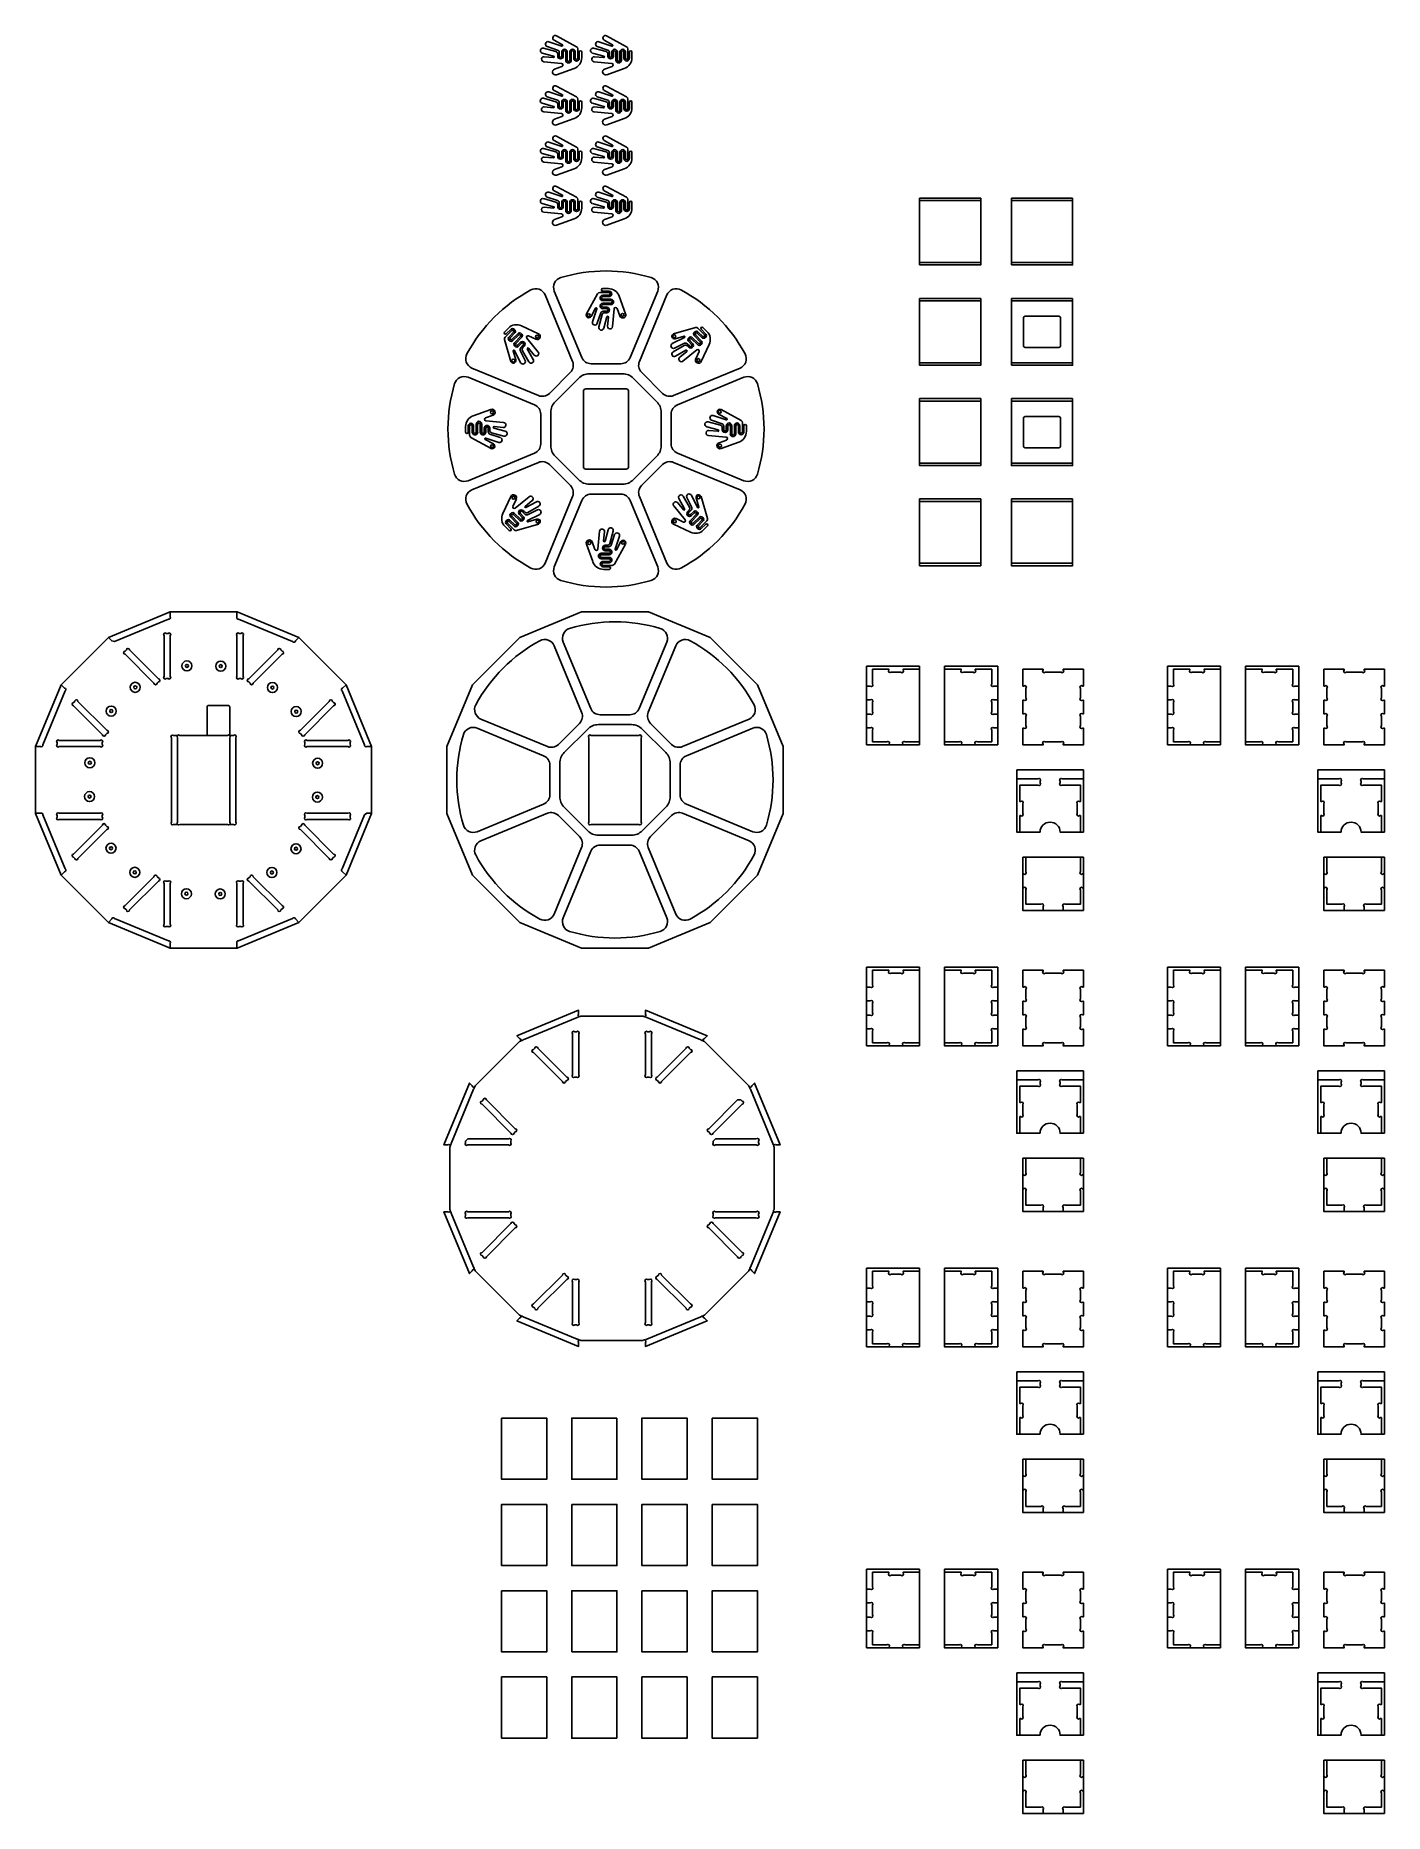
# Model space of a CAD drawing. Header units: millimetres. Extents: x 61 to 2750, y -1450 to 2094.
import ezdxf

# ---------------------------------------------------------------- set-up
doc = ezdxf.new("R2010")
doc.units = ezdxf.units.MM
doc.header["$MEASUREMENT"] = 0

msp = doc.modelspace()

# ---------------------------------------------------------------- linework, layer by layer
for p, q in [((1071, 2059.1), (1093.9, 2052.8)), ((1098.3, 2062), (1073.6, 2068.8)), ((1102, 2053), (1102, 2057.2)), ((1113, 2061.2), (1113, 2053)), ((1118, 2044.8), (1118, 2061.2)), ((1129, 2061.2), (1129, 2044.8)), ((1134, 2048.6), (1134, 2061.2)), ((1145, 2061.2), (1145, 2048.6)), ((1150, 2050), (1150, 2061.2)), ((1171, 2059.1), (1193.9, 2052.8)), ((1198.3, 2062), (1173.6, 2068.8)), ((1202, 2053), (1202, 2057.2)), ((1213, 2061.2), (1213, 2053)), ((1218, 2044.8), (1218, 2061.2)), ((1229, 2061.2), (1229, 2044.8)), ((1234, 2048.6), (1234, 2061.2)), ((1245, 2061.2), (1245, 2048.6)), ((1250, 2050), (1250, 2061.2)), ((1074.3, 2041.7), (1109.8, 2038.2)), ((1093.4, 2049.9), (1075.2, 2051.7)), ((1110.5, 2032.4), (1095.5, 2027.1)), ((1099.6, 2015.8), (1134.7, 2028.3)), ((1174.3, 2041.7), (1209.8, 2038.2)), ((1193.4, 2049.9), (1175.2, 2051.7)), ((1210.5, 2032.4), (1195.5, 2027.1)), ((1199.6, 2015.8), (1234.7, 2028.3)), ((1171, 1959.1), (1193.9, 1952.8)), ((1198.3, 1962), (1173.6, 1968.8)), ((1193.4, 1949.9), (1175.2, 1951.7)), ((1202, 1953), (1202, 1957.2)), ((1213, 1961.2), (1213, 1953)), ((1218, 1944.8), (1218, 1961.2)), ((1229, 1961.2), (1229, 1944.8)), ((1234, 1948.6), (1234, 1961.2)), ((1245, 1961.2), (1245, 1948.6)), ((1250, 1950), (1250, 1961.2)), ((1174.3, 1941.7), (1209.8, 1938.2)), ((1210.5, 1932.4), (1195.5, 1927.1)), ((1199.6, 1915.8), (1234.7, 1928.3)), ((1071, 1859.1), (1093.9, 1852.8)), ((1098.3, 1862), (1073.6, 1868.8)), ((1093.4, 1849.9), (1075.2, 1851.7)), ((1102, 1853), (1102, 1857.2)), ((1113, 1861.2), (1113, 1853)), ((1118, 1844.8), (1118, 1861.2)), ((1129, 1861.2), (1129, 1844.8)), ((1134, 1848.6), (1134, 1861.2)), ((1145, 1861.2), (1145, 1848.6)), ((1150, 1850), (1150, 1861.2)), ((1171, 1859.1), (1193.9, 1852.8)), ((1198.3, 1862), (1173.6, 1868.8)), ((1193.4, 1849.9), (1175.2, 1851.7)), ((1202, 1853), (1202, 1857.2)), ((1213, 1861.2), (1213, 1853)), ((1218, 1844.8), (1218, 1861.2)), ((1229, 1861.2), (1229, 1844.8)), ((1234, 1848.6), (1234, 1861.2)), ((1245, 1861.2), (1245, 1848.6)), ((1250, 1850), (1250, 1861.2)), ((1074.3, 1841.7), (1109.8, 1838.2)), ((1110.5, 1832.4), (1095.5, 1827.1)), ((1099.6, 1815.8), (1134.7, 1828.3)), ((1174.3, 1841.7), (1209.8, 1838.2)), ((1210.5, 1832.4), (1195.5, 1827.1)), ((1199.6, 1815.8), (1234.7, 1828.3)), ((1071, 1759.1), (1093.9, 1752.8)), ((1098.3, 1762), (1073.6, 1768.8)), ((1074.3, 1741.7), (1109.8, 1738.2)), ((1093.4, 1749.9), (1075.2, 1751.7)), ((1102, 1753), (1102, 1757.2)), ((1113, 1761.2), (1113, 1753)), ((1118, 1744.8), (1118, 1761.2)), ((1129, 1761.2), (1129, 1744.8)), ((1134, 1748.6), (1134, 1761.2)), ((1145, 1761.2), (1145, 1748.6)), ((1150, 1750), (1150, 1761.2)), ((1171, 1759.1), (1193.9, 1752.8)), ((1198.3, 1762), (1173.6, 1768.8)), ((1174.3, 1741.7), (1209.8, 1738.2)), ((1193.4, 1749.9), (1175.2, 1751.7)), ((1202, 1753), (1202, 1757.2)), ((1213, 1761.2), (1213, 1753)), ((1218, 1744.8), (1218, 1761.2)), ((1229, 1761.2), (1229, 1744.8)), ((1234, 1748.6), (1234, 1761.2)), ((1245, 1761.2), (1245, 1748.6)), ((1250, 1750), (1250, 1761.2)), ((1823.3, 1636.6), (1823.3, 1769.9)), ((2006.3, 1636.6), (2006.3, 1769.9)), ((1110.5, 1732.4), (1095.5, 1727.1)), ((1099.6, 1715.8), (1134.7, 1728.3)), ((1210.5, 1732.4), (1195.5, 1727.1)), ((1199.6, 1715.8), (1234.7, 1728.3)), ((1159.5, 1538.9), (1181.2, 1578.9)), ((1185.7, 1581.5), (1204.3, 1581.5)), ((1191.7, 1589.5), (1202.9, 1589.5)), ((1204.3, 1584.4), (1191.7, 1584.4)), ((1204.3, 1576.4), (1191.7, 1576.4)), ((1191.7, 1573.5), (1204.3, 1573.5)), ((1208.1, 1568.4), (1191.7, 1568.4)), ((1191.7, 1565.5), (1208.1, 1565.5)), ((1208.1, 1560.4), (1191.7, 1560.4)), ((1224.6, 1574.2), (1237.2, 1539)), ((2006.3, 1436.7), (2006.3, 1570)), ((1177.4, 1550.5), (1168.5, 1534.1)), ((1171.3, 1523.5), (1180, 1549.4)), ((1187.9, 1541), (1180.9, 1520.3)), ((1184.1, 1513.1), (1190.8, 1537.8)), ((1191.7, 1557.5), (1208.1, 1557.5)), ((1199.8, 1552.4), (1191.7, 1552.4)), ((1191.7, 1549.5), (1199.8, 1549.5)), ((1199.8, 1544.4), (1192.6, 1544.4)), ((1200.1, 1533.3), (1193.8, 1510.4)), ((1195.7, 1541.5), (1199.8, 1541.5)), ((1201.1, 1514.7), (1202.9, 1532.8)), ((1214.7, 1549.2), (1211.2, 1513.7)), ((1225.7, 1534.9), (1220.4, 1549.9)), ((1003.7, 1510.8), (995.8, 1502.9)), ((997.2, 1493), (1010.3, 1506.2)), ((1008.3, 1508.2), (999.4, 1499.3)), ((1013.9, 1502.5), (1005, 1493.6)), ((1007.1, 1491.6), (1015.9, 1500.5)), ((1010.7, 1488), (1022.3, 1499.6)), ((1012.7, 1486), (1024.3, 1497.5)), ((1027.9, 1493.9), (1016.4, 1482.3)), ((1018.4, 1480.3), (1030, 1491.9)), ((1063.6, 1499.4), (1029.9, 1515.4)), ((1063.2, 1463.1), (1040.5, 1490.7)), ((1044, 1495.2), (1058.4, 1488.4)), ((1330.4, 1479.9), (1354.9, 1492.1)), ((1333, 1499.1), (1376.5, 1512)), ((1353.8, 1494.7), (1335.8, 1489.4)), ((1368.9, 1489.5), (1380.4, 1478)), ((1382.4, 1480), (1370.9, 1491.5)), ((1374.5, 1495.2), (1386.1, 1483.6)), ((1388.1, 1485.6), (1376.5, 1497.2)), ((1380.2, 1500.8), (1389, 1492)), ((1381.6, 1510.7), (1394.7, 1497.6)), ((1391.1, 1494), (1382.2, 1502.9)), ((1396.7, 1499.6), (1387.8, 1508.5)), ((1391.5, 1512.2), (1399.4, 1504.2)), ((1008.8, 1444.4), (995.9, 1488)), ((1013.2, 1465.3), (1018.5, 1447.3)), ((1028, 1441.8), (1015.8, 1466.3)), ((1022, 1476.7), (1027.8, 1482.4)), ((1024, 1474.7), (1029.8, 1480.4)), ((1027.4, 1465.9), (1037.1, 1446.4)), ((1033.4, 1476.8), (1028.3, 1471.6)), ((1044.4, 1443.5), (1031.7, 1465.7)), ((1032.5, 1471.8), (1035.4, 1474.7)), ((1035.4, 1474.7), (1032.5, 1471.8)), ((1053.2, 1448.5), (1041.4, 1469.2)), ((1043.8, 1470.8), (1055.3, 1456.7)), ((1332, 1463.5), (1354.3, 1476.2)), ((1354.5, 1480.6), (1334.9, 1470.8)), ((1357.7, 1466.5), (1337.1, 1454.7)), ((1345.2, 1452.6), (1359.3, 1464.2)), ((1379.3, 1467.4), (1351.7, 1444.7)), ((1365.3, 1474.5), (1360.2, 1479.6)), ((1360.4, 1475.4), (1363.3, 1472.5)), ((1363.2, 1483.9), (1369, 1478.1)), ((1371, 1480.1), (1365.2, 1485.9)), ((1377, 1449.5), (1383.8, 1463.9)), ((1403.9, 1478), (1387.9, 1444.3)), ((933.7, 1336.1), (968.9, 1348.6)), ((918.4, 1303.2), (918.4, 1314.3)), ((923.5, 1315.7), (923.5, 1303.2)), ((926.4, 1297.1), (926.4, 1315.7)), ((931.5, 1315.7), (931.5, 1303.2)), ((934.4, 1303.2), (934.4, 1315.7)), ((939.5, 1319.5), (939.5, 1303.2)), ((942.4, 1303.2), (942.4, 1319.5)), ((947.5, 1319.5), (947.5, 1303.2)), ((950.4, 1303.2), (950.4, 1319.5)), ((955.5, 1311.3), (955.5, 1303.2)), ((973, 1337.2), (958, 1331.8)), ((958.4, 1303.2), (958.4, 1311.3)), ((958.7, 1326.2), (994.2, 1322.7)), ((963.5, 1311.3), (963.5, 1304)), ((966.4, 1307.2), (966.4, 1311.3)), ((974.6, 1311.6), (997.5, 1305.3)), ((993.2, 1312.6), (975.1, 1314.4)), ((1421.9, 1307.8), (1399, 1314.1)), ((1401.6, 1323.8), (1426.3, 1317.1)), ((1430.1, 1312.2), (1430.1, 1308.1)), ((1440.9, 1308.1), (1440.9, 1316.2)), ((1446.1, 1316.2), (1446.1, 1299.8)), ((1456.9, 1299.8), (1456.9, 1316.2)), ((1462.1, 1316.2), (1462.1, 1303.6)), ((1472.9, 1303.6), (1472.9, 1316.2)), ((1478.1, 1316.2), (1478.1, 1305)), ((969, 1271), (929.1, 1292.7)), ((957.4, 1288.9), (973.8, 1279.9)), ((984.4, 1282.8), (958.5, 1291.5)), ((966.9, 1299.3), (987.6, 1292.4)), ((994.8, 1295.5), (970.1, 1302.3)), ((1437.8, 1293.2), (1402.2, 1296.7)), ((1403.2, 1306.8), (1421.4, 1305)), ((1423.5, 1282.2), (1438.5, 1287.5)), ((1462.7, 1283.3), (1427.6, 1270.7)), ((1311.1, 1238.7), (1269.2, 1196.8)), ((992.5, 1141.3), (1008.5, 1175.1)), ((1019.5, 1169.8), (1012.7, 1155.5)), ((1017.2, 1152), (1044.8, 1174.6)), ((1355, 1150.2), (1343.3, 1170.8)), ((1352.1, 1175.9), (1364.8, 1153.6)), ((1369.1, 1153.4), (1359.4, 1173)), ((1368.5, 1177.5), (1380.6, 1153)), ((1383.3, 1154.1), (1377.9, 1172.1)), ((1387.7, 1174.9), (1400.6, 1131.4)), ((1021.9, 1124.2), (1010.4, 1135.7)), ((1014, 1139.4), (1025.6, 1127.8)), ((1027.6, 1129.8), (1016, 1141.4)), ((1025.5, 1139.2), (1031.2, 1133.5)), ((1033.3, 1135.5), (1027.5, 1141.2)), ((1031.1, 1144.9), (1036.3, 1139.7)), ((1036.1, 1144), (1033.2, 1146.9)), ((1051.2, 1166.8), (1037.1, 1155.2)), ((1038.7, 1152.9), (1059.4, 1164.6)), ((1066.1, 1139.4), (1041.6, 1127.3)), ((1042, 1138.8), (1061.5, 1148.5)), ((1064.4, 1155.8), (1042.2, 1143.1)), ((1355.9, 1128.6), (1333.3, 1156.2)), ((1341.1, 1162.7), (1352.7, 1148.6)), ((1363.9, 1147.5), (1361, 1144.6)), ((1363, 1142.6), (1368.2, 1147.7)), ((1378.1, 1139), (1366.5, 1127.5)), ((1372.4, 1144.7), (1366.7, 1138.9)), ((1368.5, 1125.5), (1380.1, 1137)), ((1368.7, 1136.9), (1374.4, 1142.7)), ((1005, 1107.2), (997.1, 1115.1)), ((999.7, 1119.7), (1008.6, 1110.8)), ((1014.9, 1108.6), (1001.8, 1121.7)), ((1005.4, 1125.4), (1014.3, 1116.5)), ((1016.3, 1118.5), (1007.4, 1127.4)), ((1008.3, 1133.7), (1019.9, 1122.2)), ((1063.5, 1120.2), (1019.9, 1107.3)), ((1042.6, 1124.6), (1060.6, 1130)), ((1181.7, 1070.1), (1185.2, 1105.7)), ((1195.3, 1104.7), (1193.5, 1086.5)), ((1196.3, 1086), (1202.6, 1108.9)), ((1212.4, 1106.3), (1205.6, 1081.6)), ((1208.6, 1078.4), (1215.5, 1099.1)), ((1366.6, 1104), (1332.9, 1120)), ((1338.1, 1130.9), (1352.4, 1124.1)), ((1383.7, 1133.4), (1372.2, 1121.8)), ((1374.2, 1119.8), (1385.7, 1131.4)), ((1389.4, 1127.7), (1380.5, 1118.9)), ((1382.5, 1116.8), (1391.4, 1125.7)), ((1399.3, 1126.3), (1386.2, 1113.2)), ((1388.2, 1111.2), (1397.1, 1120.1)), ((1400.7, 1116.4), (1392.8, 1108.5)), ((1171.8, 1045.2), (1159.3, 1080.3)), ((1170.7, 1084.4), (1176.1, 1069.4)), ((1200.8, 1077.8), (1196.6, 1077.8)), ((1196.6, 1075), (1203.9, 1075)), ((1204.7, 1069.8), (1196.6, 1069.8)), ((1196.6, 1067), (1204.7, 1067)), ((1236.9, 1080.4), (1215.2, 1040.5)), ((1225.1, 1095.8), (1216.4, 1069.9)), ((1219, 1068.8), (1228, 1085.3)), ((1204.7, 1061.8), (1188.4, 1061.8)), ((1188.4, 1059), (1204.7, 1059)), ((1204.7, 1053.8), (1188.4, 1053.8)), ((1188.4, 1051), (1204.7, 1051)), ((1204.7, 1045.8), (1192.2, 1045.8)), ((1192.2, 1043), (1204.7, 1043)), ((1210.8, 1037.8), (1192.2, 1037.8)), ((1192.2, 1035), (1204.7, 1035)), ((1204.7, 1029.8), (1193.6, 1029.8)), ((1717.3, 680), (1717.3, 837)), ((1823.3, 837), (1823.3, 680)), ((1979.3, 837), (1979.3, 680)), ((2317.3, 680), (2317.3, 837)), ((2423.3, 837), (2423.3, 680)), ((2579.3, 837), (2579.3, 680)), ((1164.1, 525.9), (1164.1, 694.3)), ((1168.6, 698.8), (1263.7, 698.8)), ((1268.1, 694.3), (1268.1, 525.9)), ((1823.3, 680), (1717.3, 680)), ((2423.3, 680), (2317.3, 680)), ((2150, 630), (2150, 506)), ((2750, 630), (2750, 506)), ((1263.7, 521.5), (1168.6, 521.5)), ((2150, 456), (2150, 350)), ((2750, 456), (2750, 350)), ((1717.3, 80), (1717.3, 237)), ((1823.3, 237), (1823.3, 80)), ((1979.3, 237), (1979.3, 80)), ((2317.3, 80), (2317.3, 237)), ((2423.3, 237), (2423.3, 80)), ((2579.3, 237), (2579.3, 80)), ((1823.3, 80), (1717.3, 80)), ((2423.3, 80), (2317.3, 80)), ((2150, 30), (2150, -94)), ((2750, 30), (2750, -94)), ((2150, -144), (2150, -250)), ((2750, -144), (2750, -250)), ((1717.3, -520), (1717.3, -363)), ((1823.3, -363), (1823.3, -520)), ((1979.3, -363), (1979.3, -520)), ((2317.3, -520), (2317.3, -363)), ((2423.3, -363), (2423.3, -520)), ((2579.3, -363), (2579.3, -520)), ((1823.3, -520), (1717.3, -520)), ((2423.3, -520), (2317.3, -520)), ((2150, -570), (2150, -694)), ((2750, -570), (2750, -694)), ((2150, -744), (2150, -850)), ((2750, -744), (2750, -850)), ((1717.3, -1120), (1717.3, -963)), ((1823.3, -963), (1823.3, -1120)), ((1979.3, -963), (1979.3, -1120)), ((2317.3, -1120), (2317.3, -963)), ((2423.3, -963), (2423.3, -1120)), ((2579.3, -963), (2579.3, -1120)), ((1823.3, -1120), (1717.3, -1120)), ((2423.3, -1120), (2317.3, -1120)), ((2150, -1170), (2150, -1294)), ((2750, -1170), (2750, -1294)), ((2150, -1344), (2150, -1450)), ((2750, -1344), (2750, -1450))]:
    msp.add_line(p, q)
for points in [[(1139.4, 2071.6, -0.274936), (1142, 2067.2), (1142, 2048.6, -1), (1137, 2048.6), (1137, 2061.2, 1), (1126, 2061.2), (1126, 2044.8, -1), (1121, 2044.8), (1121, 2061.2, 1), (1110, 2061.2), (1110, 2053, -1), (1105, 2053), (1105, 2060.3, 0.322065), (1101.6, 2065.1), (1080.9, 2072, -1), (1084.1, 2081.5), (1110, 2072.8, 0.917004), (1111.2, 2075.5), (1094.7, 2084.5, -1), (1099.4, 2093.3)], [(1184.1, 2081.5), (1210, 2072.8, 0.917004), (1211.2, 2075.5), (1194.7, 2084.5, -1), (1199.4, 2093.3), (1239.4, 2071.6, -0.274936), (1242, 2067.2), (1242, 2048.6, -1), (1237, 2048.6), (1237, 2061.2, 1), (1226, 2061.2), (1226, 2044.8, -1), (1221, 2044.8), (1221, 2061.2, 1), (1210, 2061.2), (1210, 2053, -1), (1205, 2053), (1205, 2060.3, 0.322065), (1201.6, 2065.1), (1180.9, 2072, -1)], [(1101.6, 1965.1, -0.322065), (1105, 1960.3), (1105, 1953, 1), (1110, 1953), (1110, 1961.2, -1), (1121, 1961.2), (1121, 1944.8, 1), (1126, 1944.8), (1126, 1961.2, -1), (1137, 1961.2), (1137, 1948.6, 1), (1142, 1948.6), (1142, 1967.2, 0.274936), (1139.4, 1971.6), (1099.4, 1993.3, 1), (1094.7, 1984.5), (1111.2, 1975.5, -0.917004), (1110, 1972.8), (1084.1, 1981.5, 1), (1080.9, 1972)], [(1242, 1967.2), (1242, 1948.6, -1), (1237, 1948.6), (1237, 1961.2, 1), (1226, 1961.2), (1226, 1944.8, -1), (1221, 1944.8), (1221, 1961.2, 1), (1210, 1961.2), (1210, 1953, -1), (1205, 1953), (1205, 1960.3, 0.322065), (1201.6, 1965.1), (1180.9, 1972, -1), (1184.1, 1981.5), (1210, 1972.8, 0.917004), (1211.2, 1975.5), (1194.7, 1984.5, -1), (1199.4, 1993.3), (1239.4, 1971.6, -0.274936)], [(1134.7, 1928.3), (1099.6, 1915.8, -1), (1095.5, 1927.1), (1110.5, 1932.4, 0.800755), (1109.8, 1938.2), (1074.3, 1941.7, -1), (1075.2, 1951.7), (1093.4, 1949.9, 0.918827), (1093.9, 1952.8), (1071, 1959.1, -1), (1073.6, 1968.8), (1098.3, 1962, -0.33799), (1102, 1957.2), (1102, 1953, 1), (1113, 1953), (1113, 1961.2, -1), (1118, 1961.2), (1118, 1944.8, 1), (1129, 1944.8), (1129, 1961.2, -1), (1134, 1961.2), (1134, 1948.6, 1), (1145, 1948.6), (1145, 1961.2, -1), (1150, 1961.2), (1150, 1950, -0.317008)], [(1101.6, 1865.1), (1080.9, 1872, -1), (1084.1, 1881.5), (1110, 1872.8, 0.917004), (1111.2, 1875.5), (1094.7, 1884.5, -1), (1099.4, 1893.3), (1139.4, 1871.6, -0.274936), (1142, 1867.2), (1142, 1848.6, -1), (1137, 1848.6), (1137, 1861.2, 1), (1126, 1861.2), (1126, 1844.8, -1), (1121, 1844.8), (1121, 1861.2, 1), (1110, 1861.2), (1110, 1853, -1), (1105, 1853), (1105, 1860.3, 0.322065)], [(1201.6, 1865.1, -0.322065), (1205, 1860.3), (1205, 1853, 1), (1210, 1853), (1210, 1861.2, -1), (1221, 1861.2), (1221, 1844.8, 1), (1226, 1844.8), (1226, 1861.2, -1), (1237, 1861.2), (1237, 1848.6, 1), (1242, 1848.6), (1242, 1867.2, 0.274936), (1239.4, 1871.6), (1199.4, 1893.3, 1), (1194.7, 1884.5), (1211.2, 1875.5, -0.917004), (1210, 1872.8), (1184.1, 1881.5, 1), (1180.9, 1872)], [(1105, 1753), (1105, 1760.3, 0.322065), (1101.6, 1765.1), (1080.9, 1772, -1), (1084.1, 1781.5), (1110, 1772.8, 0.917004), (1111.2, 1775.5), (1094.7, 1784.5, -1), (1099.4, 1793.3), (1139.4, 1771.6, -0.274936), (1142, 1767.2), (1142, 1748.6, -1), (1137, 1748.6), (1137, 1761.2, 1), (1126, 1761.2), (1126, 1744.8, -1), (1121, 1744.8), (1121, 1761.2, 1), (1110, 1761.2), (1110, 1753, -1)], [(1184.1, 1781.5), (1210, 1772.8, 0.917004), (1211.2, 1775.5), (1194.7, 1784.5, -1), (1199.4, 1793.3), (1239.4, 1771.6, -0.274936), (1242, 1767.2), (1242, 1748.6, -1), (1237, 1748.6), (1237, 1761.2, 1), (1226, 1761.2), (1226, 1744.8, -1), (1221, 1744.8), (1221, 1761.2, 1), (1210, 1761.2), (1210, 1753, -1), (1205, 1753), (1205, 1760.3, 0.322065), (1201.6, 1765.1), (1180.9, 1772, -1)], [(1063.5, 1376.3), (930.9, 1431.2, -0.444376), (921, 1459.2, -0.146448), (1048.7, 1586.9, -0.444376), (1076.7, 1577), (1131.6, 1444.4, -0.303347), (1127.3, 1422.6), (1085.3, 1380.6, -0.303347)], [(1332.9, 1376.3, -0.303347), (1311.1, 1380.6), (1269.2, 1422.6, -0.303347), (1264.8, 1444.4), (1319.8, 1577, -0.444376), (1347.7, 1586.9, -0.146448), (1475.5, 1459.2, -0.444376), (1465.5, 1431.2)], [(2030.3, 1531.4), (2030.3, 1475.4, 0.414214), (2033.3, 1472.4), (2101.3, 1472.4, 0.414214), (2104.3, 1475.4), (2104.3, 1531.4, 0.414214), (2101.3, 1534.4), (2033.3, 1534.4, 0.414214)], [(1252.6, 1410.9), (1299.4, 1364, -0.198912), (1308.2, 1342.8), (1308.2, 1276.5, -0.198912), (1299.4, 1255.3), (1252.6, 1208.5, -0.198912), (1231.4, 1199.7), (1165.1, 1199.7, -0.198912), (1143.9, 1208.5), (1097, 1255.3, -0.198912), (1088.2, 1276.5), (1088.2, 1342.8, -0.198912), (1097, 1364), (1143.9, 1410.9, -0.198912), (1165.1, 1419.7), (1231.4, 1419.7, -0.198912)], [(1055.9, 1261.5), (923.3, 1206.6, -0.444376), (896.5, 1219.4, -0.146448), (896.5, 1400, -0.444376), (923.3, 1412.7), (1055.9, 1357.8, -0.303347), (1068.2, 1339.3), (1068.2, 1280, -0.303347)], [(1238.2, 1389.7), (1158.2, 1389.7, 0.414214), (1153.2, 1384.7), (1153.2, 1234.7, 0.414214), (1158.2, 1229.7), (1238.2, 1229.7, 0.414214), (1243.2, 1234.7), (1243.2, 1384.7, 0.414214)], [(1328.2, 1339.3, -0.303347), (1340.6, 1357.8), (1473.2, 1412.7, -0.444376), (1500, 1400, -0.146448), (1500, 1219.4, -0.444376), (1473.2, 1206.6), (1340.6, 1261.5, -0.303347), (1328.2, 1280)], [(1467.4, 1326.7, -0.274936), (1470.1, 1322.2), (1470.1, 1303.6, -1), (1464.9, 1303.6), (1464.9, 1316.2, 1), (1454.1, 1316.2), (1454.1, 1299.8, -1), (1448.9, 1299.8), (1448.9, 1316.2, 1), (1438.1, 1316.2), (1438.1, 1308.1, -1), (1432.9, 1308.1), (1432.9, 1315.3, 0.322065), (1429.6, 1320), (1408.8, 1327, -1), (1412.1, 1336.6), (1438, 1327.9, 0.917004), (1439.1, 1330.5), (1422.6, 1339.4, -1), (1427.5, 1348.4)], [(2104.3, 1275.4), (2104.3, 1331.4, 0.414214), (2101.3, 1334.4), (2033.3, 1334.4, 0.414214), (2030.3, 1331.4), (2030.3, 1275.4, 0.414214), (2033.3, 1272.4), (2101.3, 1272.4, 0.414214)], [(1085.3, 1238.7), (1127.3, 1196.8, -0.303347), (1131.6, 1175), (1076.7, 1042.4, -0.444376), (1048.7, 1032.4, -0.146448), (921, 1160.2, -0.444376), (930.9, 1188.1), (1063.5, 1243.1, -0.303347)], [(1347.7, 1032.4, -0.444376), (1319.8, 1042.4), (1264.8, 1175, -0.303347), (1269.2, 1196.8), (1311.1, 1238.7, -0.303347), (1332.9, 1243.1), (1465.5, 1188.1, -0.444376), (1475.5, 1160.2, -0.146448)], [(1288.6, 1007.9, -0.146448), (1107.9, 1007.9, -0.444376), (1095.2, 1034.7), (1150.1, 1167.3, -0.303347), (1168.6, 1179.7), (1227.9, 1179.7, -0.303347), (1246.4, 1167.3), (1301.3, 1034.7, -0.444376)], [(1264.4, 752.4, -0.303347), (1245.8, 740), (1186.4, 740, -0.303347), (1167.8, 752.4), (1112.9, 885, -0.444376), (1125.7, 912, -0.146448), (1306.5, 912, -0.444376), (1319.3, 885)], [(321.8, 812, -0.980272), (317.3, 816.4), (317.3, 897.8, -0.980272), (321.8, 902.3), (325.2, 902.3, -0.980272), (329.6, 897.8), (329.6, 816.4, -0.980272), (325.2, 812)], [(470.4, 902.3), (467, 902.3, 0.980272), (462.6, 897.8), (462.6, 816.4, 0.980272), (467, 812), (470.4, 812, 0.980272), (474.9, 816.4), (474.9, 897.8, 0.980272)], [(948.7, 731.5, -0.444376), (938.7, 759.7, -0.146448), (1066.5, 887.5, -0.444376), (1094.7, 877.5), (1149.6, 744.9, -0.303347), (1145.3, 722.9), (1103.3, 681, -0.303347), (1081.4, 676.6)], [(1350.9, 676.6, -0.303347), (1328.9, 681), (1287, 722.9, -0.303347), (1282.6, 744.9), (1337.5, 877.5, -0.444376), (1365.7, 887.5, -0.146448), (1493.5, 759.7, -0.444376), (1483.5, 731.5)], [(239.7, 860.6, -0.980272), (239.7, 866.9), (242.1, 869.3, -0.980272), (248.4, 869.3), (305.9, 811.7, -0.980272), (305.9, 805.4), (303.5, 803, -0.980272), (297.2, 803)], [(495, 803, -0.980272), (488.7, 803), (486.3, 805.4, -0.980272), (486.3, 811.7), (543.8, 869.3, -0.980272), (550.1, 869.3), (552.5, 866.9, -0.980272), (552.5, 860.6)], [(2035.3, 792.7), (2035.3, 773.6, -0.980272), (2030.9, 769.1), (2029.3, 769.1), (2029.3, 741.6), (2030.9, 741.6, -0.980272), (2035.3, 737.1), (2035.3, 718, -0.980272), (2030.9, 713.5), (2029.3, 713.5), (2029.3, 680), (2069.5, 680), (2069.5, 681.5, -0.980272), (2074, 686), (2105.4, 686, -0.980272), (2109.8, 681.5), (2109.8, 680), (2150, 680), (2150, 713.5), (2148.5, 713.5, -0.980272), (2144, 718), (2144, 737.1, -0.980272), (2148.5, 741.6), (2150, 741.6), (2150, 769.1), (2148.5, 769.1, -0.980272), (2144, 773.6), (2144, 792.7, -0.980272), (2148.5, 797.2), (2150, 797.2), (2150, 830.7), (2109.8, 830.7), (2109.8, 829.2, -0.980272), (2105.4, 824.7), (2074, 824.7, -0.980272), (2069.5, 829.2), (2069.5, 830.7), (2029.3, 830.7), (2029.3, 797.2), (2030.9, 797.2, -0.980272)], [(2635.3, 792.7), (2635.3, 773.6, -0.980272), (2630.9, 769.1), (2629.3, 769.1), (2629.3, 741.6), (2630.9, 741.6, -0.980272), (2635.3, 737.1), (2635.3, 718, -0.980272), (2630.9, 713.5), (2629.3, 713.5), (2629.3, 680), (2669.5, 680), (2669.5, 681.5, -0.980272), (2674, 686), (2705.4, 686, -0.980272), (2709.8, 681.5), (2709.8, 680), (2750, 680), (2750, 713.5), (2748.5, 713.5, -0.980272), (2744, 718), (2744, 737.1, -0.980272), (2748.5, 741.6), (2750, 741.6), (2750, 769.1), (2748.5, 769.1, -0.980272), (2744, 773.6), (2744, 792.7, -0.980272), (2748.5, 797.2), (2750, 797.2), (2750, 830.7), (2709.8, 830.7), (2709.8, 829.2, -0.980272), (2705.4, 824.7), (2674, 824.7, -0.980272), (2669.5, 829.2), (2669.5, 830.7), (2629.3, 830.7), (2629.3, 797.2), (2630.9, 797.2, -0.980272)], [(137, 757.9), (194.5, 700.3, 0.980272), (200.8, 700.3), (203.2, 702.7, 0.980272), (203.2, 709), (145.7, 766.6, 0.980272), (139.4, 766.6), (137, 764.2, 0.980272)], [(646.6, 766.6), (589, 709, 0.980272), (589, 702.7), (591.4, 700.3, 0.980272), (597.7, 700.3), (655.3, 757.9, 0.980272), (655.3, 764.2), (652.9, 766.6, 0.980272)], [(1073.8, 658.4), (941.2, 713.3, 0.444376), (914.2, 700.5, 0.146448), (914.2, 519.8, 0.444376), (941.2, 506.9), (1073.8, 561.9, 0.303347), (1086.3, 580.5), (1086.3, 639.8, 0.303347)], [(1161.7, 711.5, -0.198912), (1183, 720.3), (1249.2, 720.3, -0.198912), (1270.6, 711.5), (1317.4, 664.6, -0.198912), (1326.3, 643.3), (1326.3, 577, -0.198912), (1317.4, 555.7), (1270.6, 508.8, -0.198912), (1249.2, 500), (1183, 500, -0.198912), (1161.7, 508.8), (1114.8, 555.7, -0.198912), (1106, 577), (1106, 643.3, -0.198912), (1114.8, 664.6)], [(1518, 700.5, -0.146448), (1518, 519.8, -0.444376), (1491, 506.9), (1358.4, 561.9, -0.303347), (1346, 580.5), (1346, 639.8, -0.303347), (1358.4, 658.4), (1491, 713.3, -0.444376)], [(194.2, 681.1), (194.2, 684.5, 0.980272), (189.8, 688.9), (108.4, 688.9, 0.980272), (103.9, 684.5), (103.9, 681.1, 0.980272), (108.4, 676.6), (189.8, 676.6, 0.980272)], [(688.3, 681.1, -0.980272), (683.8, 676.6), (602.4, 676.6, -0.980272), (598, 681.1), (598, 684.5, -0.980272), (602.4, 688.9), (683.8, 688.9, -0.980272), (688.3, 684.5)], [(194.2, 535.8), (194.2, 539.2, 0.980272), (189.8, 543.6), (108.4, 543.6, 0.980272), (103.9, 539.2), (103.9, 535.8, 0.980272), (108.4, 531.3), (189.8, 531.3, 0.980272)], [(688.3, 535.8), (688.3, 539.2, 0.980272), (683.8, 543.6), (602.4, 543.6, 0.980272), (598, 539.2), (598, 535.8, 0.980272), (602.4, 531.3), (683.8, 531.3, 0.980272)], [(1145.3, 497.3), (1103.3, 539.3, 0.303347), (1081.4, 543.7), (948.7, 488.7, 0.444376), (938.7, 460.5, 0.146448), (1066.5, 332.7, 0.444376), (1094.7, 342.8), (1149.6, 475.4, 0.303347)], [(1282.6, 475.4, -0.303347), (1287, 497.3), (1328.9, 539.3, -0.303347), (1350.9, 543.7), (1483.5, 488.7, -0.444376), (1493.5, 460.5, -0.146448), (1365.7, 332.7, -0.444376), (1337.5, 342.8)], [(203.2, 517.6), (200.8, 520, 0.980272), (194.5, 520), (137, 462.4, 0.980272), (137, 456.1), (139.4, 453.7, 0.980272), (145.7, 453.7), (203.2, 511.3, 0.980272)], [(591.4, 520), (589, 517.6, 0.980272), (589, 511.3), (646.6, 453.7, 0.980272), (652.9, 453.7), (655.3, 456.1, 0.980272), (655.3, 462.4), (597.7, 520, 0.980272)], [(1167.8, 467.8, -0.303347), (1186.4, 480.3), (1245.8, 480.3, -0.303347), (1264.4, 467.8), (1319.3, 335.2, -0.444376), (1306.5, 308.2, -0.146448), (1125.7, 308.2, -0.444376), (1112.9, 335.2)], [(297.2, 417.2), (239.7, 359.7, 0.980272), (239.7, 353.4), (242.1, 351, 0.980272), (248.4, 351), (305.9, 408.5, 0.980272), (305.9, 414.8), (303.5, 417.2, 0.980272)], [(317.3, 403.8, -0.980272), (321.8, 408.3), (325.2, 408.3, -0.980272), (329.6, 403.8), (329.6, 322.4, -0.980272), (325.2, 318), (321.8, 318, -0.980272), (317.3, 322.4)], [(474.9, 322.4), (474.9, 403.8, 0.980272), (470.4, 408.3), (467, 408.3, 0.980272), (462.6, 403.8), (462.6, 322.4, 0.980272), (467, 318), (470.4, 318, 0.980272)], [(552.5, 359.7, -0.980272), (552.5, 353.4), (550.1, 351, -0.980272), (543.8, 351), (486.3, 408.5, -0.980272), (486.3, 414.8), (488.7, 417.2, -0.980272), (495, 417.2)], [(2035.3, 192.7), (2035.3, 173.6, -0.980272), (2030.9, 169.1), (2029.3, 169.1), (2029.3, 141.6), (2030.9, 141.6, -0.980272), (2035.3, 137.1), (2035.3, 118, -0.980272), (2030.9, 113.5), (2029.3, 113.5), (2029.3, 80), (2069.5, 80), (2069.5, 81.5, -0.980272), (2074, 86), (2105.4, 86, -0.980272), (2109.8, 81.5), (2109.8, 80), (2150, 80), (2150, 113.5), (2148.5, 113.5, -0.980272), (2144, 118), (2144, 137.1, -0.980272), (2148.5, 141.6), (2150, 141.6), (2150, 169.1), (2148.5, 169.1, -0.980272), (2144, 173.6), (2144, 192.7, -0.980272), (2148.5, 197.2), (2150, 197.2), (2150, 230.7), (2109.8, 230.7), (2109.8, 229.2, -0.980272), (2105.4, 224.7), (2074, 224.7, -0.980272), (2069.5, 229.2), (2069.5, 230.7), (2029.3, 230.7), (2029.3, 197.2), (2030.9, 197.2, -0.980272)], [(2635.3, 192.7), (2635.3, 173.6, -0.980272), (2630.9, 169.1), (2629.3, 169.1), (2629.3, 141.6), (2630.9, 141.6, -0.980272), (2635.3, 137.1), (2635.3, 118, -0.980272), (2630.9, 113.5), (2629.3, 113.5), (2629.3, 80), (2669.5, 80), (2669.5, 81.5, -0.980272), (2674, 86), (2705.4, 86, -0.980272), (2709.8, 81.5), (2709.8, 80), (2750, 80), (2750, 113.5), (2748.5, 113.5, -0.980272), (2744, 118), (2744, 137.1, -0.980272), (2748.5, 141.6), (2750, 141.6), (2750, 169.1), (2748.5, 169.1, -0.980272), (2744, 173.6), (2744, 192.7, -0.980272), (2748.5, 197.2), (2750, 197.2), (2750, 230.7), (2709.8, 230.7), (2709.8, 229.2, -0.980272), (2705.4, 224.7), (2674, 224.7, -0.980272), (2669.5, 229.2), (2669.5, 230.7), (2629.3, 230.7), (2629.3, 197.2), (2630.9, 197.2, -0.980272)], [(2035.3, -407.3), (2035.3, -426.4, -0.980272), (2030.9, -430.9), (2029.3, -430.9), (2029.3, -458.4), (2030.9, -458.4, -0.980272), (2035.3, -462.9), (2035.3, -482, -0.980272), (2030.9, -486.5), (2029.3, -486.5), (2029.3, -520), (2069.5, -520), (2069.5, -518.5, -0.980272), (2074, -514), (2105.4, -514, -0.980272), (2109.8, -518.5), (2109.8, -520), (2150, -520), (2150, -486.5), (2148.5, -486.5, -0.980272), (2144, -482), (2144, -462.9, -0.980272), (2148.5, -458.4), (2150, -458.4), (2150, -430.9), (2148.5, -430.9, -0.980272), (2144, -426.4), (2144, -407.3, -0.980272), (2148.5, -402.8), (2150, -402.8), (2150, -369.3), (2109.8, -369.3), (2109.8, -370.8, -0.980272), (2105.4, -375.3), (2074, -375.3, -0.980272), (2069.5, -370.8), (2069.5, -369.3), (2029.3, -369.3), (2029.3, -402.8), (2030.9, -402.8, -0.980272)], [(2635.3, -407.3), (2635.3, -426.4, -0.980272), (2630.9, -430.9), (2629.3, -430.9), (2629.3, -458.4), (2630.9, -458.4, -0.980272), (2635.3, -462.9), (2635.3, -482, -0.980272), (2630.9, -486.5), (2629.3, -486.5), (2629.3, -520), (2669.5, -520), (2669.5, -518.5, -0.980272), (2674, -514), (2705.4, -514, -0.980272), (2709.8, -518.5), (2709.8, -520), (2750, -520), (2750, -486.5), (2748.5, -486.5, -0.980272), (2744, -482), (2744, -462.9, -0.980272), (2748.5, -458.4), (2750, -458.4), (2750, -430.9), (2748.5, -430.9, -0.980272), (2744, -426.4), (2744, -407.3, -0.980272), (2748.5, -402.8), (2750, -402.8), (2750, -369.3), (2709.8, -369.3), (2709.8, -370.8, -0.980272), (2705.4, -375.3), (2674, -375.3, -0.980272), (2669.5, -370.8), (2669.5, -369.3), (2629.3, -369.3), (2629.3, -402.8), (2630.9, -402.8, -0.980272)], [(2035.3, -1007.3), (2035.3, -1026.4, -0.980272), (2030.9, -1030.9), (2029.3, -1030.9), (2029.3, -1058.4), (2030.9, -1058.4, -0.980272), (2035.3, -1062.9), (2035.3, -1082, -0.980272), (2030.9, -1086.5), (2029.3, -1086.5), (2029.3, -1120), (2069.5, -1120), (2069.5, -1118.5, -0.980272), (2074, -1114), (2105.4, -1114, -0.980272), (2109.8, -1118.5), (2109.8, -1120), (2150, -1120), (2150, -1086.5), (2148.5, -1086.5, -0.980272), (2144, -1082), (2144, -1062.9, -0.980272), (2148.5, -1058.4), (2150, -1058.4), (2150, -1030.9), (2148.5, -1030.9, -0.980272), (2144, -1026.4), (2144, -1007.3, -0.980272), (2148.5, -1002.8), (2150, -1002.8), (2150, -969.3), (2109.8, -969.3), (2109.8, -970.8, -0.980272), (2105.4, -975.3), (2074, -975.3, -0.980272), (2069.5, -970.8), (2069.5, -969.3), (2029.3, -969.3), (2029.3, -1002.8), (2030.9, -1002.8, -0.980272)], [(2635.3, -1007.3), (2635.3, -1026.4, -0.980272), (2630.9, -1030.9), (2629.3, -1030.9), (2629.3, -1058.4), (2630.9, -1058.4, -0.980272), (2635.3, -1062.9), (2635.3, -1082, -0.980272), (2630.9, -1086.5), (2629.3, -1086.5), (2629.3, -1120), (2669.5, -1120), (2669.5, -1118.5, -0.980272), (2674, -1114), (2705.4, -1114, -0.980272), (2709.8, -1118.5), (2709.8, -1120), (2750, -1120), (2750, -1086.5), (2748.5, -1086.5, -0.980272), (2744, -1082), (2744, -1062.9, -0.980272), (2748.5, -1058.4), (2750, -1058.4), (2750, -1030.9), (2748.5, -1030.9, -0.980272), (2744, -1026.4), (2744, -1007.3, -0.980272), (2748.5, -1002.8), (2750, -1002.8), (2750, -969.3), (2709.8, -969.3), (2709.8, -970.8, -0.980272), (2705.4, -975.3), (2674, -975.3, -0.980272), (2669.5, -970.8), (2669.5, -969.3), (2629.3, -969.3), (2629.3, -1002.8), (2630.9, -1002.8, -0.980272)]]:
    msp.add_lwpolyline(points, format="xyb", close=True)
for points in [[(1945.3, 1769.9), (1945.3, 1636.6), (1823.3, 1636.6)], [(1823.3, 1769.9), (1945.3, 1769.9)], [(1823.3, 1764.9), (1945.3, 1764.9)], [(2006.3, 1769.9), (2128.3, 1769.9)], [(2128.3, 1769.9), (2128.3, 1636.6), (2006.3, 1636.6)], [(2006.3, 1764.9), (2128.3, 1764.9)], [(1823.3, 1641.6), (1945.3, 1641.6)], [(2006.3, 1641.6), (2128.3, 1641.6)], [(1823.3, 1570), (1945.3, 1570)], [(1945.3, 1570), (1945.3, 1436.7), (1823.3, 1436.7), (1823.3, 1570)], [(1945.3, 1565), (1823.3, 1565)], [(2006.3, 1570), (2128.3, 1570)], [(2128.3, 1570), (2128.3, 1436.7), (2006.3, 1436.7)], [(2006.3, 1565), (2128.3, 1565)], [(1945.3, 1441.7), (1823.3, 1441.7)], [(2006.3, 1441.7), (2128.3, 1441.7)], [(1823.3, 1370.1), (1945.3, 1370.1)], [(1945.3, 1370.1), (1945.3, 1236.8), (1823.3, 1236.8), (1823.3, 1370.1)], [(1945.3, 1365.1), (1823.3, 1365.1)], [(2006.3, 1370.1), (2128.3, 1370.1)], [(2128.3, 1370.1), (2128.3, 1236.8), (2006.3, 1236.8), (2006.3, 1370.1)], [(2128.3, 1365.1), (2006.3, 1365.1)], [(1945.3, 1241.8), (1823.3, 1241.8)], [(2128.3, 1241.8), (2006.3, 1241.8)], [(1823.3, 1170.2), (1945.3, 1170.2)], [(1945.3, 1170.2), (1945.3, 1036.9), (1823.3, 1036.9), (1823.3, 1170.2)], [(2006.3, 1170.2), (2128.3, 1170.2)], [(2128.3, 1170.2), (2128.3, 1036.9), (2006.3, 1036.9), (2006.3, 1170.2)], [(1945.3, 1165.2), (1823.3, 1165.2)], [(2128.3, 1165.2), (2006.3, 1165.2)], [(1945.3, 1041.9), (1823.3, 1041.9)], [(2128.3, 1041.9), (2006.3, 1041.9)], [(462.7, 945.1), (585.9, 894.1), (680.1, 799.9)], [(112.2, 800), (206.2, 894)], [(1717.3, 837), (1823.3, 837)], [(1790.4, 829.3), (1790.4, 830.8), (1823.3, 830.8)], [(1979.3, 680), (1873.3, 680), (1873.3, 837)], [(1873.3, 837), (1979.3, 837)], [(2317.3, 837), (2423.3, 837)], [(2390.4, 829.3), (2390.4, 830.8), (2423.3, 830.8)], [(2579.3, 680), (2473.3, 680), (2473.3, 837)], [(2473.3, 837), (2579.3, 837)], [(680.1, 799.9), (731.1, 676.8)], [(206.2, 326.2), (112.1, 420.4), (61.1, 543.5), (61.1, 676.8)], [(1790.1, 681.7), (1790.1, 680)], [(1934.1, 681.7), (1934.1, 680)], [(2390.1, 681.7), (2390.1, 680)], [(2063.5, 506), (2017, 506), (2017, 630)], [(2017, 630), (2150, 630)], [(2663.5, 506), (2617, 506), (2617, 630)], [(2617, 630), (2750, 630)], [(2029, 456), (2150, 456)], [(2150, 350), (2029, 350), (2029, 456)], [(2750, 350), (2629, 350), (2629, 456)], [(2629, 456), (2750, 456)], [(680, 420.3), (586, 326.2)], [(1717.3, 237), (1823.3, 237)], [(1790.4, 229.3), (1790.4, 230.8), (1823.3, 230.8)], [(1979.3, 80), (1873.3, 80), (1873.3, 237)], [(1873.3, 237), (1979.3, 237)], [(2317.3, 237), (2423.3, 237)], [(2390.4, 229.3), (2390.4, 230.8), (2423.3, 230.8)], [(2579.3, 80), (2473.3, 80), (2473.3, 237)], [(2473.3, 237), (2579.3, 237)], [(1790.1, 81.7), (1790.1, 80)], [(2390.1, 81.7), (2390.1, 80)], [(2063.5, -94), (2017, -94), (2017, 30)], [(2017, 30), (2150, 30)], [(2663.5, -94), (2617, -94), (2617, 30)], [(2617, 30), (2750, 30)], [(2142.3, -61), (2143.8, -61), (2143.8, -94)], [(2150, -250), (2029, -250), (2029, -144)], [(2029, -144), (2150, -144)], [(2629, -144), (2750, -144)], [(2750, -250), (2629, -250), (2629, -144)], [(1717.3, -363), (1823.3, -363)], [(1790.4, -370.7), (1790.4, -369.2), (1823.3, -369.2)], [(1873.3, -363), (1979.3, -363)], [(1979.3, -520), (1873.3, -520), (1873.3, -363)], [(2317.3, -363), (2423.3, -363)], [(2390.4, -370.7), (2390.4, -369.2), (2423.3, -369.2)], [(2579.3, -520), (2473.3, -520), (2473.3, -363)], [(2473.3, -363), (2579.3, -363)], [(1790.1, -518.3), (1790.1, -520)], [(1934.1, -518.3), (1934.1, -520)], [(2390.1, -518.3), (2390.1, -520)], [(2534.1, -518.3), (2534.1, -520)], [(2063.5, -694), (2017, -694), (2017, -570)], [(2017, -570), (2150, -570)], [(2663.5, -694), (2617, -694), (2617, -570)], [(2617, -570), (2750, -570)], [(2742.3, -661), (2743.8, -661), (2743.8, -694)], [(2029, -744), (2150, -744)], [(2150, -850), (2029, -850), (2029, -744)], [(2750, -850), (2629, -850), (2629, -744)], [(2629, -744), (2750, -744)], [(1717.3, -963), (1823.3, -963)], [(1790.4, -970.7), (1790.4, -969.2), (1823.3, -969.2)], [(1979.3, -1120), (1873.3, -1120), (1873.3, -963)], [(1873.3, -963), (1979.3, -963)], [(2317.3, -963), (2423.3, -963)], [(2390.4, -970.7), (2390.4, -969.2), (2423.3, -969.2)], [(2579.3, -1120), (2473.3, -1120), (2473.3, -963)], [(2473.3, -963), (2579.3, -963)], [(1790.1, -1118.3), (1790.1, -1120)], [(1934.1, -1118.3), (1934.1, -1120)], [(2390.1, -1118.3), (2390.1, -1120)], [(2534.1, -1118.3), (2534.1, -1120)], [(2063.5, -1294), (2017, -1294), (2017, -1170)], [(2017, -1170), (2150, -1170)], [(2663.5, -1294), (2617, -1294), (2617, -1170)], [(2617, -1170), (2750, -1170)], [(2142.3, -1261), (2143.8, -1261), (2143.8, -1294)], [(2742.3, -1261), (2743.8, -1261), (2743.8, -1294)], [(2029, -1344), (2150, -1344)], [(2150, -1450), (2029, -1450), (2029, -1344)], [(2750, -1450), (2629, -1450), (2629, -1344)], [(2629, -1344), (2750, -1344)]]:
    msp.add_lwpolyline(points)
for points in [[(1168.6, 1439.7, -0.303347), (1150.1, 1452), (1095.2, 1584.6, -0.444376), (1107.9, 1611.4, -0.146448), (1288.6, 1611.4, -0.444376)], [(1168.6, 1439.7), (1227.9, 1439.7, 0.303347), (1246.4, 1452), (1301.3, 1584.6, 0.444376), (1288.6, 1611.4, 0.146448)], [(329.6, 945.1), (329.6, 935.5, -0.657667), (326.4, 930.7), (218.7, 886.1), (213, 887.2), (206.2, 894), (206.3, 894.1), (329.5, 945.1), (462.7, 945.1)], [(586, 894), (579.2, 887.2, -0.657667), (573.5, 886.1), (465.8, 930.7, -0.657667), (462.6, 935.5), (462.6, 945.1)], [(1790.4, 829.3, -0.980272), (1785.9, 824.8), (1766.7, 824.8, -0.980272), (1762.3, 829.3), (1762.3, 830.8), (1729.5, 830.8), (1729.5, 801.5, -0.980272), (1725, 797), (1717.3, 797)], [(1979.3, 797), (1971.6, 797, -0.980272), (1967.2, 801.5), (1967.2, 830.8), (1934.4, 830.8), (1934.4, 829.3, -0.980272), (1929.9, 824.8), (1910.7, 824.8, -0.980272), (1906.3, 829.3), (1906.3, 830.8), (1873.3, 830.8)], [(2390.4, 829.3, -0.980272), (2385.9, 824.8), (2366.7, 824.8, -0.980272), (2362.3, 829.3), (2362.3, 830.8), (2329.5, 830.8), (2329.5, 801.5, -0.980272), (2325, 797), (2317.3, 797)], [(2579.3, 797), (2571.6, 797, -0.980272), (2567.2, 801.5), (2567.2, 830.8), (2534.4, 830.8), (2534.4, 829.3, -0.980272), (2529.9, 824.8), (2510.7, 824.8, -0.980272), (2506.3, 829.3), (2506.3, 830.8), (2473.3, 830.8)], [(61.1, 676.8), (112.1, 799.9), (112.2, 800), (119, 793.2, -0.657667), (120.1, 787.5), (75.5, 679.8, -0.657667), (70.7, 676.6), (61.1, 676.6)], [(731.1, 676.6), (721.5, 676.6, -0.657667), (716.7, 679.8), (672.1, 787.5, -0.657667), (673.2, 793.2), (680, 800)], [(403.1, 698.8), (403.1, 755.6, -0.414214), (406.1, 758.6)], [(406.1, 758.6), (445.1, 758.6, -0.414214), (448.1, 755.6), (448.1, 698.8, 0.414214)], [(1717.3, 769.5), (1725, 769.5, -0.980272), (1729.5, 765.1), (1729.5, 745.9, -0.980272), (1725, 741.4), (1717.3, 741.4)], [(1979.3, 741.4), (1971.6, 741.4, -0.980272), (1967.2, 745.9), (1967.2, 765.1, -0.980272), (1971.6, 769.5), (1979.3, 769.5)], [(2317.3, 769.5), (2325, 769.5, -0.980272), (2329.5, 765.1), (2329.5, 745.9, -0.980272), (2325, 741.4), (2317.3, 741.4)], [(2579.3, 741.4), (2571.6, 741.4, -0.980272), (2567.2, 745.9), (2567.2, 765.1, -0.980272), (2571.6, 769.5), (2579.3, 769.5)], [(1717.3, 713.9), (1725, 713.9, -0.980272), (1729.5, 709.5), (1729.5, 686.1), (1758.1, 686.1, -0.980272), (1762.6, 681.7)], [(1934.1, 681.7, -0.980272), (1938.5, 686.1), (1967.2, 686.1), (1967.2, 709.5, -0.980272), (1971.6, 713.9), (1979.3, 713.9)], [(2317.3, 713.9), (2325, 713.9, -0.980272), (2329.5, 709.5), (2329.5, 686.1), (2358.1, 686.1, -0.980272), (2362.6, 681.7), (2362.6, 680)], [(2534.1, 680), (2534.1, 681.7, -0.980272), (2538.5, 686.1), (2567.2, 686.1), (2567.2, 709.5, -0.980272), (2571.6, 713.9), (2579.3, 713.9)], [(344.1, 698.8), (336.4, 698.8, 0.980272), (332, 694.3), (332, 525.9, 0.980272), (336.4, 521.5), (344.1, 521.5)], [(344.1, 694.3, -1), (348.6, 698.8), (443.7, 698.8)], [(348.6, 521.5, -1), (344.1, 525.9), (344.1, 694.3, -0.414214)], [(443.7, 698.8, -1), (448.1, 694.3), (448.1, 525.9)], [(448.1, 521.5), (455.8, 521.5, 0.980272), (460.3, 525.9), (460.3, 694.3, 0.980272), (455.8, 698.8), (448.1, 698.8, -0.414214)], [(731.1, 676.8), (731.1, 543.5), (680.1, 420.4), (680, 420.3), (673.2, 427.1, -0.657667), (672.1, 432.7), (716.7, 540.4), (721.5, 543.6), (731.1, 543.6)], [(1762.6, 680), (1762.6, 681.7, 0.980272)], [(1790.1, 681.7, -0.980272), (1794.5, 686.1), (1823.3, 686.1)], [(1873.3, 686.1), (1902.1, 686.1, -0.980272), (1906.6, 681.7)], [(1906.6, 680), (1906.6, 681.7, 0.980272)], [(2390.1, 681.7, -0.980272), (2394.5, 686.1), (2423.3, 686.1)], [(2473.3, 686.1), (2502.1, 686.1, -0.980272), (2506.6, 681.7)], [(2506.6, 680), (2506.6, 681.7, 0.980272)], [(2017, 612.2), (2059.2, 612.2, -0.980272), (2063.7, 607.7), (2063.7, 604.3, -0.980272), (2059.2, 599.9), (2023.2, 599.9), (2023.2, 567.1), (2024.7, 567.1, -0.980272), (2029.2, 562.6), (2029.2, 543.4, -0.980272), (2024.7, 539)], [(2137.8, 543.4), (2137.8, 562.6, -0.980272), (2142.3, 567.1), (2143.8, 567.1), (2143.8, 599.9), (2107.8, 599.9, -0.980272), (2103.4, 604.3), (2103.4, 607.7, -0.980272), (2107.8, 612.2), (2150, 612.2)], [(2617, 612.2), (2659.2, 612.2, -0.980272), (2663.7, 607.7), (2663.7, 604.3, -0.980272), (2659.2, 599.9), (2623.2, 599.9), (2623.2, 567.1), (2624.7, 567.1, -0.980272), (2629.2, 562.6), (2629.2, 543.4, -0.980272), (2624.7, 539)], [(2737.8, 543.4), (2737.8, 562.6, -0.980272), (2742.3, 567.1), (2743.8, 567.1), (2743.8, 599.9), (2707.8, 599.9, -0.980272), (2703.4, 604.3), (2703.4, 607.7, -0.980272), (2707.8, 612.2), (2750, 612.2)], [(61.1, 543.6), (70.7, 543.6, -0.657667), (75.5, 540.4)], [(112.2, 420.3), (119, 427.1, 0.657667), (120.1, 432.7), (75.5, 540.4, 0.657667)], [(2023.2, 506), (2023.2, 539), (2024.7, 539, 0.980272)], [(2137.8, 543.4, 0.980272), (2142.3, 539), (2143.8, 539), (2143.8, 506)], [(2623.2, 506), (2623.2, 539), (2624.7, 539, 0.980272)], [(2737.8, 543.4, 0.980272), (2742.3, 539), (2743.8, 539), (2743.8, 506)], [(448.1, 525.9, -1), (443.7, 521.5), (348.6, 521.5)], [(2150, 506), (2103.5, 506, 1), (2063.5, 506)], [(2750, 506), (2703.5, 506, 1), (2663.5, 506)], [(2035.2, 427.2, -0.980272), (2030.7, 422.8), (2029, 422.8)], [(2035.2, 456), (2035.2, 427.2, -0.980272)], [(2150, 422.8), (2148.3, 422.8, -0.980272), (2143.8, 427.2), (2143.8, 456)], [(2635.2, 427.2, -0.980272), (2630.7, 422.8), (2629, 422.8)], [(2635.2, 456), (2635.2, 427.2, -0.980272)], [(2750, 422.8), (2748.3, 422.8, -0.980272), (2743.8, 427.2), (2743.8, 456)], [(2029, 395.2), (2030.7, 395.2, -0.980272), (2035.2, 390.8), (2035.2, 362.2), (2065.2, 362.2, -0.980272), (2069.7, 357.7), (2069.7, 350)], [(2109.4, 350), (2109.4, 357.7, -0.980272), (2113.8, 362.2), (2143.8, 362.2), (2143.8, 390.8, -0.980272), (2148.3, 395.2), (2150, 395.2)], [(2629, 395.2), (2630.7, 395.2, -0.980272), (2635.2, 390.8), (2635.2, 362.2), (2665.2, 362.2, -0.980272), (2669.7, 357.7), (2669.7, 350)], [(2709.4, 350), (2709.4, 357.7, -0.980272), (2713.8, 362.2), (2743.8, 362.2), (2743.8, 390.8, -0.980272), (2748.3, 395.2), (2750, 395.2)], [(462.7, 275.1), (329.5, 275.1), (206.3, 326.1), (206.2, 326.2), (213, 333, -0.657667), (218.7, 334.2), (326.4, 289.6, -0.657667), (329.6, 284.7), (329.6, 275.1)], [(462.6, 275.1), (462.6, 284.7, -0.657667), (465.8, 289.6), (573.5, 334.2, -0.657667), (579.2, 333), (586, 326.2), (585.9, 326.1), (462.7, 275.1)], [(1790.4, 229.3, -0.980272), (1785.9, 224.8), (1766.7, 224.8, -0.980272), (1762.3, 229.3), (1762.3, 230.8), (1729.5, 230.8), (1729.5, 201.5, -0.980272), (1725, 197), (1717.3, 197)], [(1979.3, 197), (1971.6, 197, -0.980272), (1967.2, 201.5), (1967.2, 230.8), (1934.4, 230.8), (1934.4, 229.3, -0.980272), (1929.9, 224.8), (1910.7, 224.8, -0.980272), (1906.3, 229.3), (1906.3, 230.8), (1873.3, 230.8)], [(2390.4, 229.3, -0.980272), (2385.9, 224.8), (2366.7, 224.8, -0.980272), (2362.3, 229.3), (2362.3, 230.8), (2329.5, 230.8), (2329.5, 201.5, -0.980272), (2325, 197), (2317.3, 197)], [(2579.3, 197), (2571.6, 197, -0.980272), (2567.2, 201.5), (2567.2, 230.8), (2534.4, 230.8), (2534.4, 229.3, -0.980272), (2529.9, 224.8), (2510.7, 224.8, -0.980272), (2506.3, 229.3), (2506.3, 230.8), (2473.3, 230.8)], [(1147.8, 139, -1), (1143.6, 143.3), (1143.6, 151), (1020.5, 100), (1026, 94.5)], [(1276.9, 143.2, -1), (1272.6, 139), (1147.8, 139, -0.345401)], [(1276.9, 143.2), (1276.9, 151), (1400, 100), (1394.5, 94.5, 1), (1394.5, 88.5)], [(1717.3, 169.5), (1725, 169.5, -0.980272), (1729.5, 165.1), (1729.5, 145.9, -0.980272), (1725, 141.4), (1717.3, 141.4)], [(1979.3, 141.4), (1971.6, 141.4, -0.980272), (1967.2, 145.9), (1967.2, 165.1, -0.980272), (1971.6, 169.5), (1979.3, 169.5)], [(2317.3, 169.5), (2325, 169.5, -0.980272), (2329.5, 165.1), (2329.5, 145.9, -0.980272), (2325, 141.4), (2317.3, 141.4)], [(2579.3, 141.4), (2571.6, 141.4, -0.980272), (2567.2, 145.9), (2567.2, 165.1, -0.980272), (2571.6, 169.5), (2579.3, 169.5)], [(1028.9, 90.9, 0.367478), (1032.8, 92), (1140.5, 136.6, 0.368562), (1144.1, 138.6, -0.486546)], [(1131.5, 103.7, -0.980272), (1135.9, 108.2), (1139.3, 108.2, -0.980272), (1143.8, 103.7), (1143.8, 22.3, -0.980272), (1139.3, 17.9)], [(1281.2, 108.2, 0.980272), (1276.7, 103.7)], [(1391.6, 90.9, -0.367478), (1387.6, 92), (1279.9, 136.6, -0.367478), (1276.4, 138.6, 0.47499)], [(1281.2, 108.2), (1284.6, 108.2, -0.980272), (1289, 103.7)], [(1717.3, 113.9), (1725, 113.9, -0.980272), (1729.5, 109.5), (1729.5, 86.1), (1758.1, 86.1, -0.980272), (1762.6, 81.7), (1762.6, 80)], [(1934.1, 80), (1934.1, 81.7, -0.980272), (1938.5, 86.1), (1967.2, 86.1), (1967.2, 109.5, -0.980272), (1971.6, 113.9), (1979.3, 113.9)], [(2317.3, 113.9), (2325, 113.9, -0.980272), (2329.5, 109.5), (2329.5, 86.1), (2358.1, 86.1, -0.980272), (2362.6, 81.7), (2362.6, 80)], [(2534.1, 80), (2534.1, 81.7, -0.980272), (2538.5, 86.1), (2567.2, 86.1), (2567.2, 109.5, -0.980272), (2571.6, 113.9), (2579.3, 113.9)], [(1026, 94.5, -1), (1026, 88.5), (937.7, 0.3, -0.355941)], [(1053.8, 66.5, -0.980272), (1053.8, 72.8), (1056.2, 75.2, -0.980272), (1062.5, 75.2), (1120.1, 17.6, -0.980272), (1120.1, 11.3)], [(1139.3, 17.9), (1135.9, 17.9, -0.980272), (1131.5, 22.3), (1131.5, 103.7, -0.980272)], [(1276.7, 22.3), (1276.7, 103.7, -0.980272)], [(1289, 22.3), (1289, 103.7, 0.980272)], [(1309.1, 8.9, -0.980272), (1302.8, 8.9), (1300.4, 11.3, -0.980272), (1300.4, 17.6), (1358, 75.2, -0.980272), (1364.3, 75.2)], [(1364.3, 75.2), (1366.7, 72.8, -0.980272), (1366.7, 66.5), (1309.1, 8.9, -0.980272)], [(1488.8, 0.3, -1), (1482.8, 0.3), (1394.5, 88.5, -0.355941)], [(1790.1, 81.7, -0.980272), (1794.5, 86.1), (1823.3, 86.1)], [(1873.3, 86.1), (1902.1, 86.1, -0.980272), (1906.6, 81.7)], [(1906.6, 80), (1906.6, 81.7, 0.980272)], [(2390.1, 81.7, -0.980272), (2394.5, 86.1), (2423.3, 86.1)], [(2473.3, 86.1), (2502.1, 86.1, -0.980272), (2506.6, 81.7)], [(2506.6, 80), (2506.6, 81.7, 0.980272)], [(1120.1, 11.3), (1117.7, 8.9, -0.980272), (1111.4, 8.9), (1053.8, 66.5, -0.980272)], [(937.7, 0.3, -1), (931.7, 0.3), (926.2, 5.8), (875.2, -117.4), (883, -117.4)], [(1276.7, 22.3, 0.980272), (1281.2, 17.9), (1284.6, 17.9, 0.980272)], [(1289, 22.3, -0.980272), (1284.6, 17.9)], [(1533.2, -121.6, -1), (1537.5, -117.4), (1545.2, -117.4), (1494.2, 5.8), (1488.8, 0.3)], [(2017, 12.2), (2059.2, 12.2, -0.980272), (2063.7, 7.7), (2063.7, 4.3, -0.980272), (2059.2, -0.1), (2023.2, -0.1), (2023.2, -32.9), (2024.7, -32.9, -0.980272), (2029.2, -37.4), (2029.2, -56.6, -0.980272)], [(2142.3, -61, -0.980272), (2137.8, -56.6), (2137.8, -37.4, -0.980272), (2142.3, -32.9), (2143.8, -32.9), (2143.8, -0.1), (2107.8, -0.1, -0.980272), (2103.4, 4.3), (2103.4, 7.7, -0.980272), (2107.8, 12.2), (2150, 12.2)], [(2617, 12.2), (2659.2, 12.2, -0.980272), (2663.7, 7.7), (2663.7, 4.3, -0.980272), (2659.2, -0.1), (2623.2, -0.1), (2623.2, -32.9), (2624.7, -32.9, -0.980272), (2629.2, -37.4), (2629.2, -56.6, -0.980272), (2624.7, -61)], [(2737.8, -56.6), (2737.8, -37.4, -0.980272), (2742.3, -32.9), (2743.8, -32.9), (2743.8, -0.1), (2707.8, -0.1, -0.980272), (2703.4, 4.3), (2703.4, 7.7, -0.980272), (2707.8, 12.2), (2750, 12.2)], [(887.6, -117.8, 0.367478), (889.7, -114.3), (934.3, -6.6, 0.367478), (935.3, -2.7, -0.47499)], [(959.8, -27.6, 0.980272), (953.5, -27.6), (951.1, -30, 0.980272), (951.1, -36.3)], [(959.8, -27.6), (1017.3, -85.1, -0.980272), (1017.3, -91.4), (1014.9, -93.8, -0.980272), (1008.6, -93.8), (951.1, -36.3)], [(951.1, -30), (953.5, -27.6, -0.980272)], [(1403.1, -91.4, -0.980272), (1403.1, -85.1), (1460.7, -27.6), (1467, -27.6)], [(1403.1, -91.4), (1405.5, -93.8, 0.980272), (1411.8, -93.8), (1469.4, -36.3, 0.980272), (1469.4, -30), (1467, -27.6, 0.980272)], [(1485.1, -2.7, 0.367478), (1486.2, -6.6), (1530.8, -114.3, 0.367478), (1532.9, -117.8, -0.47499)], [(2023.2, -94), (2023.2, -61), (2024.7, -61, 0.980272), (2029.2, -56.6)], [(2623.2, -94), (2623.2, -61), (2624.7, -61, 0.980272)], [(2737.8, -56.6, 0.980272), (2742.3, -61), (2743.8, -61), (2743.8, -94)], [(922.5, -117.5, -0.980272), (918.1, -113.1), (918.1, -109.7), (922.5, -105.2)], [(1003.9, -105.2), (922.5, -105.2, 0.980272)], [(1003.9, -105.2, -0.980272), (1008.4, -109.7)], [(1412.1, -113.1), (1412.1, -109.7), (1416.6, -105.2), (1497.9, -105.2, -0.980272), (1502.4, -109.7)], [(2150, -94), (2103.5, -94, 1), (2063.5, -94)], [(2750, -94), (2703.5, -94, 1), (2663.5, -94)], [(883, -117.4, -1), (887.2, -121.6), (887.2, -246.4, -0.355941)], [(922.5, -117.5), (1003.9, -117.5, 0.980272)], [(1008.4, -113.1, -0.980272), (1003.9, -117.5)], [(1008.4, -113.1), (1008.4, -109.7, 0.980272)], [(1412.1, -113.1, 0.980272), (1416.6, -117.5), (1497.9, -117.5, 0.980272), (1502.4, -113.1), (1502.4, -109.7, 0.980272)], [(1537.5, -250.6, -1), (1533.2, -246.4), (1533.2, -121.6, -0.355941)], [(2035.2, -172.8, -0.980272), (2030.7, -177.2), (2029, -177.2)], [(2035.2, -144), (2035.2, -172.8, -0.980272)], [(2150, -177.2), (2148.3, -177.2, -0.980272), (2143.8, -172.8), (2143.8, -144)], [(2635.2, -172.8, -0.980272), (2630.7, -177.2), (2629, -177.2)], [(2635.2, -144), (2635.2, -172.8, -0.980272)], [(2750, -177.2), (2748.3, -177.2, -0.980272), (2743.8, -172.8), (2743.8, -144)], [(2029, -204.8), (2030.7, -204.8, -0.980272), (2035.2, -209.2), (2035.2, -237.8), (2065.2, -237.8, -0.980272), (2069.7, -242.3), (2069.7, -250)], [(2109.4, -250), (2109.4, -242.3, -0.980272), (2113.8, -237.8), (2143.8, -237.8), (2143.8, -209.2, -0.980272), (2148.3, -204.8), (2150, -204.8)], [(2629, -204.8), (2630.7, -204.8, -0.980272), (2635.2, -209.2), (2635.2, -237.8), (2665.2, -237.8, -0.980272), (2669.7, -242.3), (2669.7, -250)], [(2709.4, -250), (2709.4, -242.3, -0.980272), (2713.8, -237.8), (2743.8, -237.8), (2743.8, -209.2, -0.980272), (2748.3, -204.8), (2750, -204.8)], [(887.2, -246.4, -1), (883, -250.6), (875.2, -250.6), (926.2, -373.8), (931.7, -368.3, -0.47499)], [(935.3, -365.3, 0.367478), (934.3, -361.4), (889.7, -253.7, 0.367478), (887.6, -250.2)], [(918.1, -258.3), (918.1, -254.9, -0.980272), (922.5, -250.5), (1003.9, -250.5, -0.980272)], [(1003.9, -250.5, -0.980272), (1008.4, -254.9), (1008.4, -258.3, -0.980272), (1003.9, -262.8), (922.5, -262.8, -0.980272), (918.1, -258.3)], [(951.1, -338, -0.980272), (951.1, -331.7), (1008.6, -274.2, -0.980272), (1014.9, -274.2), (1017.3, -276.6, -0.980272), (1017.3, -282.9)], [(1017.3, -282.9), (959.8, -340.4, -0.980272), (953.5, -340.4), (951.1, -338, -0.980272)], [(1469.4, -338), (1467, -340.4, -0.980272), (1460.7, -340.4), (1403.1, -282.9, -0.980272), (1403.1, -276.6)], [(1403.1, -276.6), (1405.5, -274.2, -0.980272), (1411.8, -274.2), (1469.4, -331.7, -0.980272), (1469.4, -338)], [(1502.4, -258.3, -0.980272), (1497.9, -262.8), (1416.6, -262.8, -0.980272), (1412.1, -258.3), (1412.1, -254.9, -0.980272), (1416.6, -250.5)], [(1416.6, -250.5), (1497.9, -250.5, -0.980272), (1502.4, -254.9), (1502.4, -258.3, -0.980272)], [(1482.8, -368.3, -1), (1488.8, -368.3), (1494.2, -373.8), (1545.2, -250.6), (1537.5, -250.6)], [(1486.2, -361.4), (1530.8, -253.7, -0.367478), (1532.9, -250.2, -0.355941)], [(931.7, -368.3, -1), (937.7, -368.3), (1026, -456.5, -0.355941)], [(1062.5, -443.1, -0.980272), (1056.2, -443.1), (1053.8, -440.8, -0.980272), (1053.8, -434.5), (1111.4, -376.9, -0.980272), (1117.7, -376.9)], [(1062.5, -443.1), (1120.1, -385.6, 0.980272)], [(1120.1, -379.3), (1117.7, -376.9, 0.980272)], [(1120.1, -379.3, -0.980272), (1120.1, -385.6)], [(1135.9, -476.2, -0.980272), (1131.5, -471.7), (1131.5, -390.3, -0.980272), (1135.9, -385.9), (1139.3, -385.9, -0.980272)], [(1139.3, -385.9, -0.980272), (1143.8, -390.3), (1143.8, -471.7, -0.980272), (1139.3, -476.2), (1135.9, -476.2, -0.980272)], [(1276.7, -390.3, -0.980272), (1281.2, -385.9), (1284.6, -385.9, -0.980272), (1289, -390.3), (1289, -471.7, -0.980272), (1284.6, -476.2)], [(1300.4, -379.3, 0.980272), (1300.4, -385.6), (1358, -443.1, 0.980272), (1364.3, -443.1), (1366.7, -440.8, 0.980272), (1366.7, -434.5), (1309.1, -376.9, 0.980272), (1302.8, -376.9)], [(1300.4, -379.3), (1302.8, -376.9, -0.980272)], [(1394.5, -462.5, -1), (1394.5, -456.5), (1482.8, -368.3, -0.355941)], [(1486.2, -361.4, 0.367478), (1485.1, -365.3, -0.47499)], [(1790.4, -370.7, -0.980272), (1785.9, -375.2), (1766.7, -375.2, -0.980272), (1762.3, -370.7), (1762.3, -369.2), (1729.5, -369.2), (1729.5, -398.5, -0.980272), (1725, -403), (1717.3, -403)], [(1979.3, -403), (1971.6, -403, -0.980272), (1967.2, -398.5), (1967.2, -369.2), (1934.4, -369.2), (1934.4, -370.7, -0.980272), (1929.9, -375.2), (1910.7, -375.2, -0.980272), (1906.3, -370.7), (1906.3, -369.2), (1873.3, -369.2)], [(2390.4, -370.7, -0.980272), (2385.9, -375.2), (2366.7, -375.2, -0.980272), (2362.3, -370.7), (2362.3, -369.2), (2329.5, -369.2), (2329.5, -398.5, -0.980272), (2325, -403), (2317.3, -403)], [(2579.3, -403), (2571.6, -403, -0.980272), (2567.2, -398.5), (2567.2, -369.2), (2534.4, -369.2), (2534.4, -370.7, -0.980272), (2529.9, -375.2), (2510.7, -375.2, -0.980272), (2506.3, -370.7), (2506.3, -369.2), (2473.3, -369.2)], [(1284.6, -476.2), (1281.2, -476.2, -0.980272), (1276.7, -471.7), (1276.7, -390.3, -0.980272)], [(1026, -456.5, -1), (1026, -462.5), (1020.5, -468), (1143.6, -519), (1143.6, -511.3, -0.486546)], [(1144.1, -506.6, 0.368562), (1140.5, -504.6), (1032.8, -460, 0.367478), (1028.9, -458.9)], [(1276.4, -506.6, -0.367478), (1279.9, -504.6), (1387.6, -460, -0.367478), (1391.6, -458.9, 0.47499)], [(1717.3, -430.5), (1725, -430.5, -0.980272), (1729.5, -434.9), (1729.5, -454.1, -0.980272), (1725, -458.6), (1717.3, -458.6)], [(1979.3, -458.6), (1971.6, -458.6, -0.980272), (1967.2, -454.1), (1967.2, -434.9, -0.980272), (1971.6, -430.5), (1979.3, -430.5)], [(2317.3, -430.5), (2325, -430.5, -0.980272), (2329.5, -434.9), (2329.5, -454.1, -0.980272), (2325, -458.6), (2317.3, -458.6)], [(2579.3, -458.6), (2571.6, -458.6, -0.980272), (2567.2, -454.1), (2567.2, -434.9, -0.980272), (2571.6, -430.5), (2579.3, -430.5)], [(1394.5, -462.5), (1400, -468), (1276.9, -519), (1276.9, -511.2, 1), (1272.6, -507)], [(1717.3, -486.1), (1725, -486.1, -0.980272), (1729.5, -490.5), (1729.5, -513.9), (1758.1, -513.9, -0.980272), (1762.6, -518.3)], [(1934.1, -518.3, -0.980272), (1938.5, -513.9), (1967.2, -513.9), (1967.2, -490.5, -0.980272), (1971.6, -486.1), (1979.3, -486.1)], [(2317.3, -486.1), (2325, -486.1, -0.980272), (2329.5, -490.5), (2329.5, -513.9), (2358.1, -513.9, -0.980272), (2362.6, -518.3), (2362.6, -520)], [(2534.1, -518.3, -0.980272), (2538.5, -513.9), (2567.2, -513.9), (2567.2, -490.5, -0.980272), (2571.6, -486.1), (2579.3, -486.1)], [(1143.6, -511.3, -1), (1147.8, -507), (1272.6, -507, -0.355941)], [(1762.6, -520), (1762.6, -518.3, 0.980272)], [(1790.1, -518.3, -0.980272), (1794.5, -513.9), (1823.3, -513.9)], [(1873.3, -513.9), (1902.1, -513.9, -0.980272), (1906.6, -518.3)], [(1906.6, -520), (1906.6, -518.3, 0.980272)], [(2390.1, -518.3, -0.980272), (2394.5, -513.9), (2423.3, -513.9)], [(2473.3, -513.9), (2502.1, -513.9, -0.980272), (2506.6, -518.3)], [(2506.6, -520), (2506.6, -518.3, 0.980272)], [(2017, -587.8), (2059.2, -587.8, -0.980272), (2063.7, -592.3), (2063.7, -595.7, -0.980272), (2059.2, -600.1), (2023.2, -600.1), (2023.2, -632.9), (2024.7, -632.9, -0.980272), (2029.2, -637.4), (2029.2, -656.6, -0.980272)], [(2137.8, -656.6), (2137.8, -637.4, -0.980272), (2142.3, -632.9), (2143.8, -632.9), (2143.8, -600.1), (2107.8, -600.1, -0.980272), (2103.4, -595.7), (2103.4, -592.3, -0.980272), (2107.8, -587.8), (2150, -587.8)], [(2617, -587.8), (2659.2, -587.8, -0.980272), (2663.7, -592.3), (2663.7, -595.7, -0.980272), (2659.2, -600.1), (2623.2, -600.1), (2623.2, -632.9), (2624.7, -632.9, -0.980272), (2629.2, -637.4), (2629.2, -656.6, -0.980272), (2624.7, -661)], [(2742.3, -661, -0.980272), (2737.8, -656.6), (2737.8, -637.4, -0.980272), (2742.3, -632.9), (2743.8, -632.9), (2743.8, -600.1), (2707.8, -600.1, -0.980272), (2703.4, -595.7), (2703.4, -592.3, -0.980272), (2707.8, -587.8), (2750, -587.8)], [(2023.2, -694), (2023.2, -661), (2024.7, -661, 0.980272), (2029.2, -656.6)], [(2137.8, -656.6, 0.980272), (2142.3, -661), (2143.8, -661), (2143.8, -694)], [(2623.2, -694), (2623.2, -661), (2624.7, -661, 0.980272)], [(2150, -694), (2103.5, -694, 1), (2063.5, -694)], [(2750, -694), (2703.5, -694, 1), (2663.5, -694)], [(2035.2, -744), (2035.2, -772.8, -0.980272)], [(2150, -777.2), (2148.3, -777.2, -0.980272), (2143.8, -772.8), (2143.8, -744)], [(2635.2, -744), (2635.2, -772.8, -0.980272)], [(2750, -777.2), (2748.3, -777.2, -0.980272), (2743.8, -772.8), (2743.8, -744)], [(2035.2, -772.8, -0.980272), (2030.7, -777.2), (2029, -777.2)], [(2635.2, -772.8, -0.980272), (2630.7, -777.2), (2629, -777.2)], [(2029, -804.7), (2030.7, -804.7, -0.980272), (2035.2, -809.2), (2035.2, -837.9), (2065.2, -837.9, -0.980272), (2069.7, -842.3), (2069.7, -850)], [(2109.4, -850), (2109.4, -842.3, -0.980272), (2113.8, -837.9), (2143.8, -837.9), (2143.8, -809.2, -0.980272), (2148.3, -804.7), (2150, -804.7)], [(2629, -804.7), (2630.7, -804.7, -0.980272), (2635.2, -809.2), (2635.2, -837.9), (2665.2, -837.9, -0.980272), (2669.7, -842.3), (2669.7, -850)], [(2709.4, -850), (2709.4, -842.3, -0.980272), (2713.8, -837.9), (2743.8, -837.9), (2743.8, -809.2, -0.980272), (2748.3, -804.7), (2750, -804.7)], [(1790.4, -970.7, -0.980272), (1785.9, -975.2), (1766.7, -975.2, -0.980272), (1762.3, -970.7), (1762.3, -969.2), (1729.5, -969.2), (1729.5, -998.5, -0.980272), (1725, -1003), (1717.3, -1003)], [(1979.3, -1003), (1971.6, -1003, -0.980272), (1967.2, -998.5), (1967.2, -969.2), (1934.4, -969.2), (1934.4, -970.7, -0.980272), (1929.9, -975.2), (1910.7, -975.2, -0.980272), (1906.3, -970.7), (1906.3, -969.2), (1873.3, -969.2)], [(2390.4, -970.7, -0.980272), (2385.9, -975.2), (2366.7, -975.2, -0.980272), (2362.3, -970.7), (2362.3, -969.2), (2329.5, -969.2), (2329.5, -998.5, -0.980272), (2325, -1003), (2317.3, -1003)], [(2579.3, -1003), (2571.6, -1003, -0.980272), (2567.2, -998.5), (2567.2, -969.2), (2534.4, -969.2), (2534.4, -970.7, -0.980272), (2529.9, -975.2), (2510.7, -975.2, -0.980272), (2506.3, -970.7), (2506.3, -969.2), (2473.3, -969.2)], [(1717.3, -1030.5), (1725, -1030.5, -0.980272), (1729.5, -1034.9), (1729.5, -1054.1, -0.980272), (1725, -1058.6), (1717.3, -1058.6)], [(1979.3, -1058.6), (1971.6, -1058.6, -0.980272), (1967.2, -1054.1), (1967.2, -1034.9, -0.980272), (1971.6, -1030.5), (1979.3, -1030.5)], [(2317.3, -1030.5), (2325, -1030.5, -0.980272), (2329.5, -1034.9), (2329.5, -1054.1, -0.980272), (2325, -1058.6), (2317.3, -1058.6)], [(2579.3, -1058.6), (2571.6, -1058.6, -0.980272), (2567.2, -1054.1), (2567.2, -1034.9, -0.980272), (2571.6, -1030.5), (2579.3, -1030.5)], [(1717.3, -1086.1), (1725, -1086.1, -0.980272), (1729.5, -1090.5), (1729.5, -1113.9), (1758.1, -1113.9, -0.980272), (1762.6, -1118.3), (1762.6, -1120)], [(1934.1, -1118.3, -0.980272), (1938.5, -1113.9), (1967.2, -1113.9), (1967.2, -1090.5, -0.980272), (1971.6, -1086.1), (1979.3, -1086.1)], [(2317.3, -1086.1), (2325, -1086.1, -0.980272), (2329.5, -1090.5), (2329.5, -1113.9), (2358.1, -1113.9, -0.980272), (2362.6, -1118.3)], [(2534.1, -1118.3, -0.980272), (2538.5, -1113.9), (2567.2, -1113.9), (2567.2, -1090.5, -0.980272), (2571.6, -1086.1), (2579.3, -1086.1)], [(1790.1, -1118.3, -0.980272), (1794.5, -1113.9), (1823.3, -1113.9)], [(1873.3, -1113.9), (1902.1, -1113.9, -0.980272), (1906.6, -1118.3)], [(1906.6, -1120), (1906.6, -1118.3, 0.980272)], [(2362.6, -1120), (2362.6, -1118.3, 0.980272)], [(2390.1, -1118.3, -0.980272), (2394.5, -1113.9), (2423.3, -1113.9)], [(2473.3, -1113.9), (2502.1, -1113.9, -0.980272), (2506.6, -1118.3)], [(2506.6, -1120), (2506.6, -1118.3, 0.980272)], [(2017, -1187.8), (2059.2, -1187.8, -0.980272), (2063.7, -1192.3), (2063.7, -1195.7, -0.980272), (2059.2, -1200.1), (2023.2, -1200.1), (2023.2, -1232.9), (2024.7, -1232.9, -0.980272), (2029.2, -1237.4), (2029.2, -1256.6, -0.980272), (2024.7, -1261)], [(2142.3, -1261, -0.980272), (2137.8, -1256.6), (2137.8, -1237.4, -0.980272), (2142.3, -1232.9), (2143.8, -1232.9), (2143.8, -1200.1), (2107.8, -1200.1, -0.980272), (2103.4, -1195.7), (2103.4, -1192.3, -0.980272), (2107.8, -1187.8), (2150, -1187.8)], [(2617, -1187.8), (2659.2, -1187.8, -0.980272), (2663.7, -1192.3), (2663.7, -1195.7, -0.980272), (2659.2, -1200.1), (2623.2, -1200.1), (2623.2, -1232.9), (2624.7, -1232.9, -0.980272), (2629.2, -1237.4), (2629.2, -1256.6, -0.980272), (2624.7, -1261)], [(2742.3, -1261, -0.980272), (2737.8, -1256.6), (2737.8, -1237.4, -0.980272), (2742.3, -1232.9), (2743.8, -1232.9), (2743.8, -1200.1), (2707.8, -1200.1, -0.980272), (2703.4, -1195.7), (2703.4, -1192.3, -0.980272), (2707.8, -1187.8), (2750, -1187.8)], [(2023.2, -1294), (2023.2, -1261), (2024.7, -1261, 0.980272)], [(2150, -1294), (2103.5, -1294, 1), (2063.5, -1294)], [(2623.2, -1294), (2623.2, -1261), (2624.7, -1261, 0.980272)], [(2750, -1294), (2703.5, -1294, 1), (2663.5, -1294)], [(2035.2, -1344), (2035.2, -1372.8, -0.980272)], [(2150, -1377.2), (2148.3, -1377.2, -0.980272), (2143.8, -1372.8), (2143.8, -1344)], [(2635.2, -1344), (2635.2, -1372.8, -0.980272)], [(2750, -1377.2), (2748.3, -1377.2, -0.980272), (2743.8, -1372.8), (2743.8, -1344)], [(2035.2, -1372.8, -0.980272), (2030.7, -1377.2), (2029, -1377.2)], [(2635.2, -1372.8, -0.980272), (2630.7, -1377.2), (2629, -1377.2)], [(2029, -1404.8), (2030.7, -1404.8, -0.980272), (2035.2, -1409.2), (2035.2, -1437.8), (2065.2, -1437.8, -0.980272), (2069.7, -1442.3), (2069.7, -1450)], [(2109.4, -1450), (2109.4, -1442.3, -0.980272), (2113.8, -1437.8), (2143.8, -1437.8), (2143.8, -1409.2, -0.980272), (2148.3, -1404.8), (2150, -1404.8)], [(2629, -1404.8), (2630.7, -1404.8, -0.980272), (2635.2, -1409.2), (2635.2, -1437.8), (2665.2, -1437.8, -0.980272), (2669.7, -1442.3), (2669.7, -1450)], [(2709.4, -1450), (2709.4, -1442.3, -0.980272), (2713.8, -1437.8), (2743.8, -1437.8), (2743.8, -1409.2, -0.980272), (2748.3, -1404.8), (2750, -1404.8)]]:
    msp.add_lwpolyline(points, format="xyb")
for points in [[(1149.5, 275.1), (1026.3, 326.1), (932.1, 420.4), (881.1, 543.5), (881.1, 676.8), (932.1, 799.9), (1026.3, 894.1), (1149.5, 945.1), (1282.7, 945.1), (1405.9, 894.1), (1500.1, 799.9), (1551.1, 676.8), (1551.1, 543.5), (1500.1, 420.4), (1405.9, 326.1), (1282.7, 275.1)], [(990, -662), (990, -784), (1080, -784), (1080, -662)], [(1220, -662), (1220, -784), (1130, -784), (1130, -662)], [(1360, -784), (1360, -662), (1270, -662), (1270, -784)], [(1410, -662), (1410, -784), (1500, -784), (1500, -662)], [(1080, -834), (1080, -956), (990, -956), (990, -834)], [(1130, -834), (1130, -956), (1220, -956), (1220, -834)], [(1360, -956), (1360, -834), (1270, -834), (1270, -956)], [(1410, -834), (1410, -956), (1500, -956), (1500, -834)], [(990, -1006), (1080, -1006), (1080, -1128), (990, -1128)], [(1130, -1128), (1130, -1006), (1220, -1006), (1220, -1128)], [(1270, -1006), (1360, -1006), (1360, -1128), (1270, -1128)], [(1410, -1128), (1410, -1006), (1500, -1006), (1500, -1128)], [(990, -1300), (990, -1178), (1080, -1178), (1080, -1300)], [(1220, -1300), (1220, -1178), (1130, -1178), (1130, -1300)], [(1270, -1178), (1360, -1178), (1360, -1300), (1270, -1300)], [(1500, -1300), (1500, -1178), (1410, -1178), (1410, -1300)]]:
    msp.add_lwpolyline(points, close=True)
for centre, radius in [((1163.9, 1536.5), 3), ((1231.3, 1537), 3), ((1060.9, 1493.9), 3), ((1334.3, 1494.3), 3), ((1013.5, 1445.8), 3), ((1382.3, 1446.9), 3), ((1424.9, 1343.9), 3), ((970.8, 1342.9), 3), ((971.3, 1275.4), 3), ((1425.4, 1276.4), 3), ((1013.9, 1172.5), 3), ((1382.7, 1173.5), 3), ((1061.9, 1125.1), 3), ((1335.3, 1125.5), 3), ((1164.9, 1082.4), 3), ((1232.3, 1082.9), 3), ((362.9, 837.4), 10), ((362.9, 837.4), 3), ((430.3, 836.9), 10), ((430.3, 836.9), 3), ((259.9, 794.7), 10), ((259.9, 794.7), 3), ((533.3, 794.3), 10), ((533.3, 794.3), 3), ((211.9, 747.4), 10), ((211.9, 747.4), 3), ((580.7, 746.3), 10), ((580.7, 746.3), 3), ((169.3, 644.4), 10), ((169.3, 644.4), 3), ((623.4, 643.4), 10), ((623.4, 643.4), 3), ((168.8, 576.9), 10), ((168.8, 576.9), 3), ((622.9, 575.9), 10), ((622.9, 575.9), 3), ((211.5, 474), 10), ((211.5, 474), 3), ((580.3, 472.9), 10), ((580.3, 472.9), 3), ((258.9, 425.9), 10), ((258.9, 425.9), 3), ((532.3, 425.6), 10), ((532.3, 425.6), 3), ((361.9, 383.3), 10), ((429.3, 382.8), 10), ((361.9, 383.3), 3), ((429.3, 382.8), 3)]:
    msp.add_circle(centre, radius)
for centre, radius, start, end in [((1072.3, 2063.9), 5, 74.699, 254.699), ((1097, 2057.2), 5, 0, 74.699), ((1115.5, 2061.2), 2.5, 0, 180), ((1131.5, 2061.2), 2.5, 0, 180), ((1147.5, 2061.2), 2.5, 0, 180), ((1172.3, 2063.9), 5, 74.699, 254.699), ((1197, 2057.2), 5, 0, 74.699), ((1215.5, 2061.2), 2.5, 0, 180), ((1231.5, 2061.2), 2.5, 0, 180), ((1247.5, 2061.2), 2.5, 0, 180), ((1074.7, 2046.7), 5, 84.3885, 264.3885), ((1097.5, 2021.4), 6, 109.6438, 289.6438), ((1093.5, 2051.4), 1.5, -95.6115, 74.699), ((1107.5, 2053), 5.5, -180, 0), ((1109.5, 2035.3), 3, -70.3562, 84.3885), ((1123.5, 2044.8), 5.5, 180, 360), ((1139.5, 2048.6), 5.5, -180, 0), ((1127, 2050), 23, -70.3562, 0), ((1174.7, 2046.7), 5, 84.3885, 264.3885), ((1197.5, 2021.4), 6, 109.6438, 289.6438), ((1193.5, 2051.4), 1.5, -95.6115, 74.699), ((1207.5, 2053), 5.5, -180, 0), ((1209.5, 2035.3), 3, -70.3562, 84.3885), ((1223.5, 2044.8), 5.5, -180, 0), ((1239.5, 2048.6), 5.5, -180, 0), ((1227, 2050), 23, -70.3562, 0), ((1172.3, 1963.9), 5, 74.699, 254.699), ((1174.7, 1946.7), 5, 84.3885, 264.3885), ((1193.5, 1951.4), 1.5, -95.6115, 74.699), ((1197, 1957.2), 5, 0, 74.699), ((1207.5, 1953), 5.5, -180, 0), ((1215.5, 1961.2), 2.5, 0, 180), ((1231.5, 1961.2), 2.5, 0, 180), ((1227, 1950), 23, -70.3562, 0), ((1247.5, 1961.2), 2.5, 0, 180), ((1197.5, 1921.4), 6, 109.6438, 289.6438), ((1209.5, 1935.3), 3, -70.3562, 84.3885), ((1223.5, 1944.8), 5.5, -180, 0), ((1239.5, 1948.6), 5.5, -180, 0), ((1072.3, 1863.9), 5, 74.699, 254.699), ((1074.7, 1846.7), 5, 84.3885, 264.3885), ((1093.5, 1851.4), 1.5, -95.6115, 74.699), ((1097, 1857.2), 5, 0, 74.699), ((1107.5, 1853), 5.5, -180, 0), ((1115.5, 1861.2), 2.5, 0, 180), ((1123.5, 1844.8), 5.5, 180, 360), ((1131.5, 1861.2), 2.5, 0, 180), ((1139.5, 1848.6), 5.5, -180, 0), ((1127, 1850), 23, 289.6438, 360), ((1147.5, 1861.2), 2.5, 0, 180), ((1172.3, 1863.9), 5, 74.699, 254.699), ((1174.7, 1846.7), 5, 84.3885, 264.3885), ((1193.5, 1851.4), 1.5, -95.6115, 74.699), ((1197, 1857.2), 5, 0, 74.699), ((1207.5, 1853), 5.5, -180, 0), ((1215.5, 1861.2), 2.5, 0, 180), ((1223.5, 1844.8), 5.5, -180, 0), ((1231.5, 1861.2), 2.5, 0, 180), ((1239.5, 1848.6), 5.5, -180, 0), ((1227, 1850), 23, -70.3562, 0), ((1247.5, 1861.2), 2.5, 0, 180), ((1097.5, 1821.4), 6, 109.6438, 289.6438), ((1109.5, 1835.3), 3, -70.3562, 84.3885), ((1197.5, 1821.4), 6, 109.6438, 289.6438), ((1209.5, 1835.3), 3, -70.3562, 84.3885), ((1072.3, 1763.9), 5, 74.699, 254.699), ((1074.7, 1746.7), 5, 84.3885, 264.3885), ((1093.5, 1751.4), 1.5, -95.6115, 74.699), ((1097, 1757.2), 5, 0, 74.699), ((1107.5, 1753), 5.5, -180, 0), ((1109.5, 1735.3), 3, -70.3562, 84.3885), ((1115.5, 1761.2), 2.5, 0, 180), ((1123.5, 1744.8), 5.5, -180, 0), ((1131.5, 1761.2), 2.5, 0, 180), ((1139.5, 1748.6), 5.5, -180, 0), ((1127, 1750), 23, 289.6438, 360), ((1147.5, 1761.2), 2.5, 0, 180), ((1172.3, 1763.9), 5, 74.699, 254.699), ((1174.7, 1746.7), 5, 84.3885, 264.3885), ((1193.5, 1751.4), 1.5, -95.6115, 74.699), ((1197, 1757.2), 5, 0, 74.699), ((1207.5, 1753), 5.5, -180, 0), ((1209.5, 1735.3), 3, -70.3562, 84.3885), ((1215.5, 1761.2), 2.5, 0, 180), ((1223.5, 1744.8), 5.5, -180, 0), ((1231.5, 1761.2), 2.5, 0, 180), ((1239.5, 1748.6), 5.5, -180, 0), ((1227, 1750), 23, -70.3562, 0), ((1247.5, 1761.2), 2.5, 0, 180), ((1097.5, 1721.4), 6, 109.6438, 289.6438), ((1197.5, 1721.4), 6, 109.6438, 289.6438), ((1185.7, 1576.4), 5.08, 90, 151.4914), ((1191.7, 1570.9), 5.42, 90, 270), ((1191.7, 1554.9), 5.42, 90, 270), ((1191.7, 1586.9), 2.57, 90, 270), ((1191.7, 1570.9), 2.57, 90, 270), ((1202.9, 1566.4), 23.1, 19.6438, 90), ((1204.3, 1578.9), 5.42, -90, 90), ((1204.3, 1578.9), 2.57, -90, 90), ((1208.1, 1562.9), 5.42, -90, 90), ((1208.1, 1562.9), 2.57, -90, 90), ((1164, 1536.5), 5.08, 151.4914, 331.4914), ((1178.7, 1549.9), 1.42, -18.5923, 151.4914), ((1192.6, 1539.4), 4.93, 90, 161.4077), ((1191.7, 1554.9), 2.57, 90, 270), ((1195.7, 1536.4), 5.08, 90, 164.699), ((1199.8, 1546.9), 5.42, -90, 90), ((1199.8, 1546.9), 2.57, -90, 90), ((1201.5, 1533), 1.42, -5.6115, 164.699), ((1217.6, 1548.9), 2.93, 19.6438, 174.3885), ((1231.5, 1537), 6.08, -160.3562, 19.6438), ((997.6, 1501.1), 2.57, 135, 315), ((1000.7, 1489.4), 5.08, 135, 196.4914), ((1008.9, 1489.8), 5.42, 135, 315), ((1020, 1494.5), 23.1, 64.6438, 135), ((1008.9, 1489.8), 2.58, 135, 315), ((1012.1, 1504.3), 5.42, -45, 135), ((1012.1, 1504.3), 2.58, -45, 135), ((1026.1, 1495.7), 5.42, -45, 135), ((1026.1, 1495.7), 2.57, -45, 135), ((1042.8, 1492.6), 2.92, 64.6438, 219.3885), ((1061, 1493.9), 6.07, -115.3562, 64.6438), ((1176.1, 1521.9), 5.08, 161.4077, 341.4077), ((1188.9, 1511.7), 5.07, 164.699, 344.699), ((1206.2, 1514.2), 5.08, 174.3885, 354.3885), ((1334.4, 1494.3), 5.07, 106.4914, 286.4914), ((1354.2, 1493.3), 1.43, -63.5923, 106.4914), ((1367, 1487.7), 5.42, 45, 225), ((1367, 1487.7), 2.57, 45, 225), ((1378.4, 1499), 5.42, 45, 225), ((1378.4, 1499), 2.58, 45, 225), ((1378, 1507.2), 5.07, 45, 106.4914), ((1389.7, 1510.3), 2.57, 45, 225), ((1392.9, 1495.8), 5.43, -135, 45), ((1392.9, 1495.8), 2.58, -135, 45), ((1383.1, 1487.9), 23.1, -25.3562, 45), ((1014.6, 1465.7), 1.42, 26.4077, 196.4914), ((1020.2, 1478.5), 5.43, 135, 315), ((1020.2, 1478.5), 2.58, 135, 315), ((1031.8, 1468.1), 4.93, 135, 206.4077), ((1031.6, 1478.6), 5.43, -45, 135), ((1031.6, 1478.6), 2.58, -45, 135), ((1036.1, 1468.2), 5.08, 135, 209.699), ((1042.7, 1469.9), 1.43, 39.3885, 209.699), ((1059.2, 1459.9), 5.07, -140.6115, 39.3885), ((1332.7, 1475.4), 5.08, 116.4077, 296.4077), ((1334.5, 1459.1), 5.07, 119.699, 299.699), ((1356.8, 1471.8), 5.08, 45, 119.699), ((1356.7, 1476.1), 4.93, 45, 116.4077), ((1358.4, 1465.3), 1.43, -50.6115, 119.699), ((1367.1, 1476.3), 5.43, -135, 45), ((1367.1, 1476.3), 2.58, -135, 45), ((1381.1, 1465.1), 2.93, -25.3562, 129.3885), ((1384.3, 1481.8), 5.43, -135, 45), ((1384.3, 1481.8), 2.58, -135, 45), ((1013.6, 1445.8), 5.07, -163.5086, 16.4914), ((1032.5, 1444.1), 5.08, -153.5923, 26.4077), ((1048.8, 1446), 5.07, -150.301, 29.699), ((1348.5, 1448.7), 5.08, 129.3885, 309.3885), ((1382.4, 1446.9), 6.08, 154.6438, 334.6438), ((970.9, 1342.9), 6.08, -70.3562, 109.6438), ((941.5, 1314.3), 23.1, 109.6438, 180), ((929, 1315.7), 5.42, 0, 180), ((929, 1315.7), 2.57, 0, 180), ((945, 1319.5), 5.43, 0, 180), ((945, 1319.5), 2.57, 0, 180), ((961, 1311.3), 5.42, 0, 180), ((959, 1329.1), 2.93, 109.6438, 264.3885), ((961, 1311.3), 2.57, 0, 180), ((974.9, 1312.9), 1.42, 84.3885, 254.699), ((993.7, 1317.6), 5.08, -95.6115, 84.3885), ((1400.3, 1319), 5.07, 74.699, 254.699), ((1425, 1312.2), 5.07, 0, 74.699), ((1443.5, 1316.2), 2.57, 0, 180), ((1459.5, 1316.2), 2.57, 0, 180), ((1475.5, 1316.2), 2.57, 0, 180), ((921, 1303.2), 2.57, -180, 0), ((931.5, 1297.1), 5.07, 180, 241.4914), ((937, 1303.2), 5.42, -180, 0), ((937, 1303.2), 2.57, -180, 0), ((953, 1303.2), 5.42, -180, 0), ((953, 1303.2), 2.57, -180, 0), ((958, 1290.1), 1.42, 71.4077, 241.4914), ((968.5, 1304), 4.93, 180, 251.4077), ((971.5, 1307.2), 5.07, 180, 254.699), ((971.4, 1275.4), 5.08, -118.5086, 61.4914), ((986, 1287.6), 5.07, -108.5923, 71.4077), ((996.2, 1300.4), 5.07, -105.301, 74.699), ((1402.7, 1301.7), 5.07, 84.3885, 264.3885), ((1425.5, 1276.4), 6.08, 109.6438, 289.6438), ((1421.5, 1306.4), 1.43, -95.6115, 74.699), ((1435.5, 1308.1), 5.43, 180, 360), ((1437.5, 1290.3), 2.93, -70.3562, 84.3885), ((1451.5, 1299.8), 5.43, -180, 0), ((1467.5, 1303.6), 5.43, 180, 360), ((1455, 1305), 23.1, 289.6438, 360), ((1014, 1172.5), 6.08, -25.3562, 154.6438), ((1048, 1170.7), 5.08, -50.6115, 129.3885), ((1347.7, 1173.4), 5.07, 29.699, 209.699), ((1363.9, 1175.2), 5.07, 26.4077, 206.4077), ((1382.8, 1173.5), 5.07, 16.4914, 196.4914), ((1013.4, 1131.4), 23.1, 154.6438, 225), ((1012.2, 1137.6), 5.42, 45, 225), ((1012.2, 1137.6), 2.57, 45, 225), ((1015.3, 1154.2), 2.93, 154.6438, 309.3885), ((1029.3, 1143.1), 5.42, 45, 225), ((1029.4, 1131.6), 5.42, -135, 45), ((1029.3, 1143.1), 2.58, 45, 225), ((1039.7, 1147.6), 5.07, 225, 299.699), ((1039.8, 1143.2), 4.92, 225, 296.4077), ((1038, 1154.1), 1.42, 129.3885, 299.699), ((1061.9, 1160.2), 5.07, -60.301, 119.699), ((1063.8, 1144), 5.08, -63.5923, 116.4077), ((1337.2, 1159.4), 5.07, 39.3885, 219.3885), ((1353.8, 1149.5), 1.43, -140.6115, 29.699), ((1364.8, 1140.8), 5.42, 135, 315), ((1364.8, 1140.8), 2.57, 135, 315), ((1360.4, 1151.1), 5.08, -45, 29.699), ((1364.7, 1151.2), 4.93, -45, 26.4077), ((1376.3, 1140.9), 5.43, -45, 135), ((1376.3, 1140.9), 2.58, -45, 135), ((1381.9, 1153.7), 1.42, -153.5923, 16.4914), ((1387.6, 1129.5), 5.42, -45, 135), ((1003.6, 1123.5), 5.42, 45, 225), ((1003.6, 1123.5), 2.57, 45, 225), ((1006.8, 1109), 2.57, -135, 45), ((1018.1, 1120.3), 5.42, -135, 45), ((1018.5, 1112.2), 5.08, 225, 286.4914), ((1018.1, 1120.3), 2.58, -135, 45), ((1029.4, 1131.6), 2.58, -135, 45), ((1042.2, 1126), 1.42, 116.4077, 286.4914), ((1062.1, 1125.1), 5.08, -73.5086, 106.4914), ((1190.3, 1105.2), 5.08, -5.6115, 174.3885), ((1207.5, 1107.6), 5.07, -15.301, 164.699), ((1220.3, 1097.4), 5.08, -18.5923, 161.4077), ((1335.5, 1125.5), 6.08, 64.6438, 244.6438), ((1353.7, 1126.8), 2.93, -115.3562, 39.3885), ((1370.3, 1123.6), 5.43, 135, 315), ((1376.5, 1124.8), 23.1, 244.6438, 315), ((1370.3, 1123.6), 2.58, 135, 315), ((1384.4, 1115), 5.43, 135, 315), ((1384.4, 1115), 2.57, 135, 315), ((1387.6, 1129.5), 2.57, -45, 135), ((1398.9, 1118.2), 2.58, -45, 135), ((1395.7, 1129.9), 5.08, -45, 16.4914), ((1165, 1082.4), 6.08, 19.6438, 199.6438), ((1178.8, 1070.4), 2.92, 199.6438, 354.3885), ((1196.6, 1072.4), 5.43, 90, 270), ((1195, 1086.4), 1.43, 174.3885, 344.699), ((1196.6, 1072.4), 2.57, 90, 270), ((1200.8, 1082.9), 5.07, 270, 344.699), ((1203.9, 1079.9), 4.92, 270, 341.4077), ((1204.7, 1064.4), 5.42, -90, 90), ((1204.7, 1064.4), 2.57, -90, 90), ((1217.8, 1069.5), 1.42, 161.4077, 331.4914), ((1232.5, 1082.9), 5.07, -28.5086, 151.4914), ((1193.6, 1052.9), 23.1, 199.6438, 270), ((1188.4, 1056.4), 5.42, 90, 270), ((1188.4, 1056.4), 2.57, 90, 270), ((1192.2, 1040.4), 5.42, 90, 270), ((1192.2, 1040.4), 2.57, 90, 270), ((1204.7, 1048.4), 5.42, -90, 90), ((1204.7, 1048.4), 2.57, -90, 90), ((1204.7, 1032.4), 2.57, -90, 90), ((1210.8, 1042.9), 5.07, 270, 331.4914), ((1166.3, 696.6), 3.15, 45, 225), ((1265.9, 696.6), 3.15, -45, 135), ((1166.3, 523.7), 3.15, 135, 315), ((1265.9, 523.7), 3.15, -135, 45)]:
    msp.add_arc(centre, radius, start, end)

doc.saveas('drawing.dxf')
